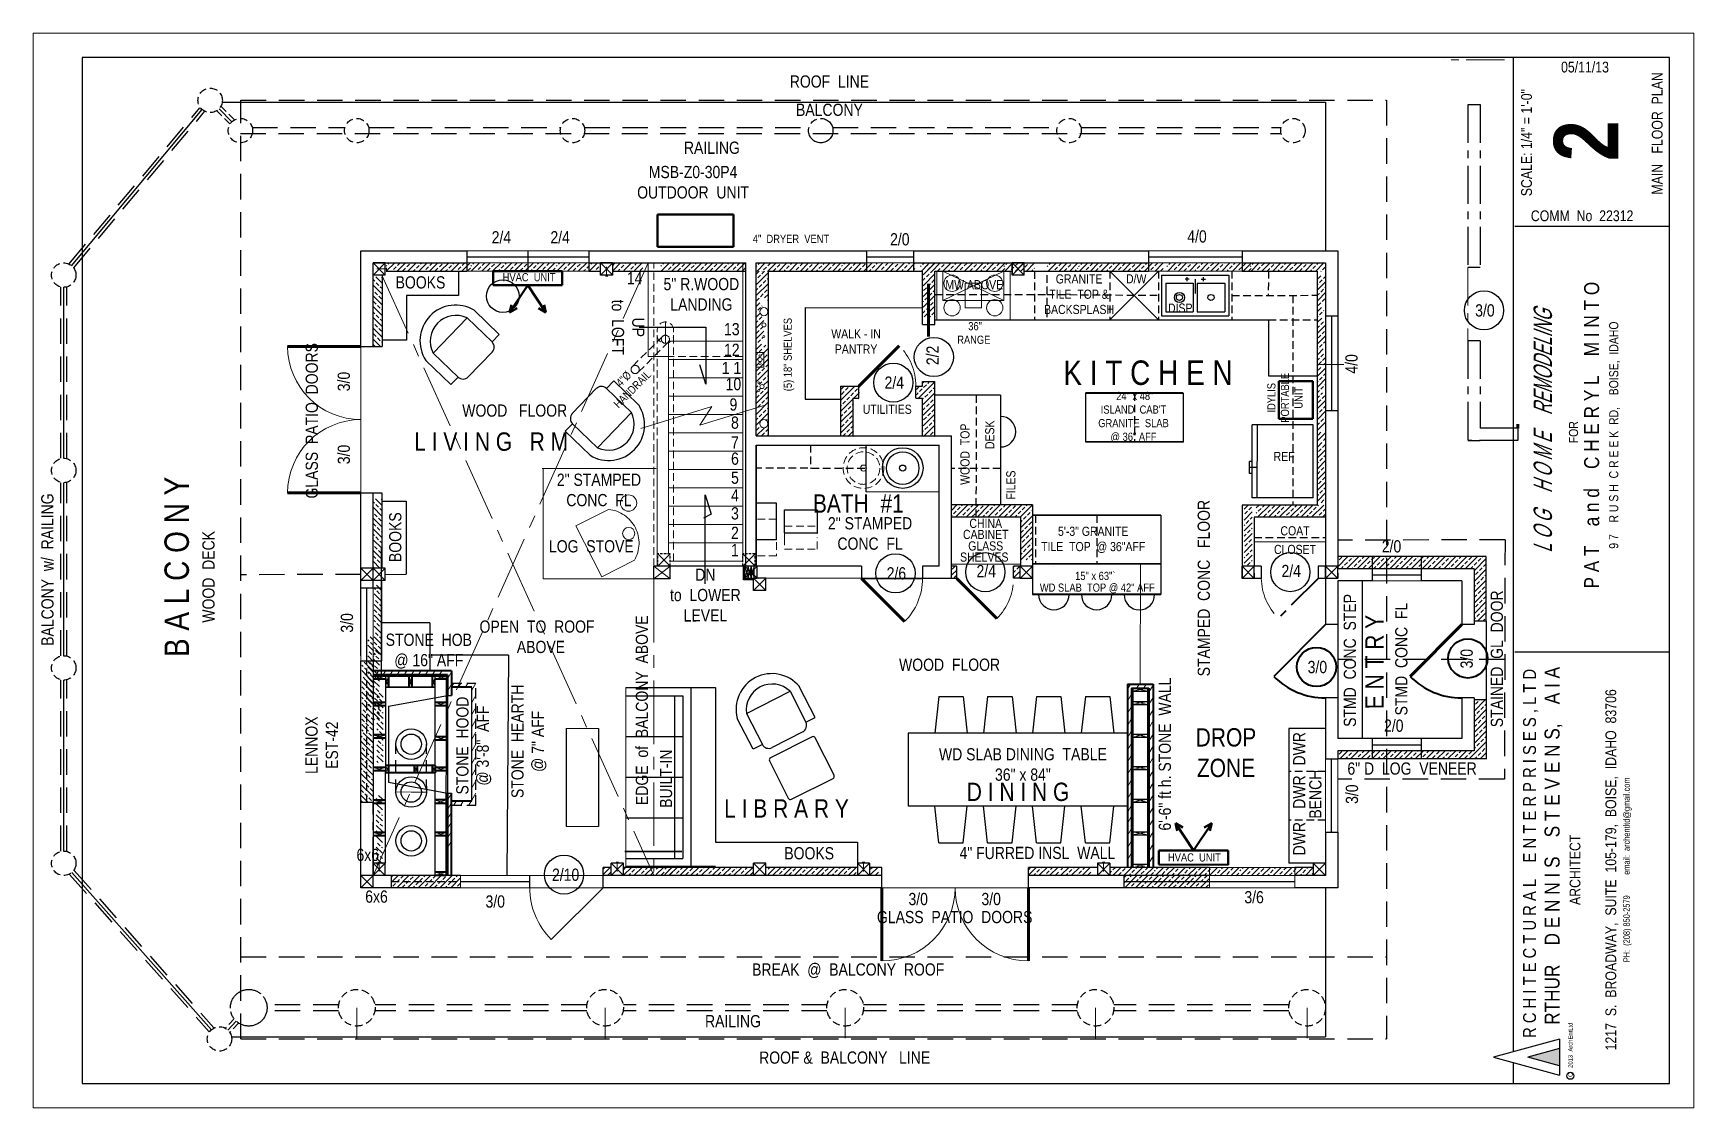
# Model space of a CAD drawing. Header units: inches. Extents: x 3832 to 7939, y 959 to 2015.
# Drawn here: x 7123 to 7939, y 1246 to 1774 of the extents above; entities that cross this region are included whole.
import ezdxf

# ---------------------------------------------------------------- set-up
doc = ezdxf.new("R2010")
doc.units = ezdxf.units.IN
doc.header["$MEASUREMENT"] = 0
for name, pattern in [('CENTER', [2, 1.25, -0.25, 0.25, -0.25]), ('DASHDOT2', [0.5, 0.25, -0.125, 0, -0.125]), ('HIDDEN', [0.375, 0.25, -0.125])]:
    doc.linetypes.add(name, pattern=pattern)
for name, color, linetype, lineweight in [('APPLIANCES', 7, 'Continuous', 20), ('BUILT-INS', 36, 'Continuous', 25), ('CABINETS', 36, 'HIDDEN', 25), ('COUNTERTOPS', 7, 'Continuous', 30), ('DOORS', 7, 'Continuous', 60), ('FLOORING', 7, 'Continuous', 20), ('FURNITURE', 36, 'Continuous', 25), ('HVAC', 1, 'Continuous', 20), ('MASONRY', 14, 'Continuous', 30), ('NEW FRAMING', 6, 'Continuous', 30), ('NEW FRAMMING', 6, 'Continuous', 30), ('PLUMBING', 3, 'Continuous', 20), ('ROOF', 7, 'HIDDEN', 30), ('ROOF FRAMING', 7, 'Continuous', 20), ('STAIRS', 7, 'Continuous', 20), ('STAMPED  CONC  FL', 1, 'Continuous', 20), ('STOVE HEATING', 1, 'Continuous', 40), ('WALL FRAMING', 9, 'CENTER', 30), ('WALLS', 7, 'Continuous', 30), ('WINDOWS', 5, 'Continuous', 30)]:
    doc.layers.add(name, color=color, linetype=linetype, lineweight=lineweight)
for name, color, linetype in [('TEXT', 7, 'Continuous'), ('TEXT80', 9, 'Continuous'), ('TITLE BLOCK', 7, 'Continuous'), ('TITLE_BLOCK', 250, 'Continuous')]:
    doc.layers.add(name, color=color, linetype=linetype)
doc.styles.add('ARCH ENT', font='technical.ttf', dxfattribs={"height": 2})
doc.styles.add('ARCHENT', font='technical.ttf', dxfattribs={"height": 6})
doc.styles.add('EXIST', font='romans.shx', dxfattribs={"width": 0.75, "oblique": 20, "height": 12})
pattern_1 = [(45, (2723.5756, 93.7525), (-2.6516504, 2.6516504), []), (45, (2726.2272, 93.7525), (-2.6516504, 2.6516504), [1.875, -0.9375])]
pattern_2 = [(45, (2649.905, 100.017), (-2.6516504, 2.6516504), []), (45, (2652.5568, 100.017), (-2.6516504, 2.6516504), [1.875, -0.9375])]

msp = doc.modelspace()

# ---------------------------------------------------------------- texts
at = {"layer": 'APPLIANCES', "color": 3, "insert": (7585.01, 1650.15), "char_height": 4.5, "width": 270.0469, "attachment_point": 5, "rotation": 0.03277, "style": 'ARCHENT'}
msp.add_mtext('{\\C6;MW ABOVE}', dxfattribs=at)
at = {"layer": 'FURNITURE', "insert": (7608.91, 1414.43), "char_height": 6, "width": 360.0625, "attachment_point": 5, "rotation": 0.03277, "style": 'ARCHENT'}
msp.add_mtext('{\\C6;WD SLAB DINING  TABLE\\C7;\\P\\C6;36" x 84"}', dxfattribs=at)
at = {"layer": 'HVAC', "color": 3, "insert": (7446.85, 1700.51), "char_height": 6, "width": 360.0625, "attachment_point": 5, "rotation": 0.03277, "style": 'ARCHENT'}
msp.add_mtext('{\\C1;MSB-Z0-30P4\\C7;\\P\\C1;OUTDOOR  UNIT}', dxfattribs=at)
at = {"layer": 'HVAC', "char_height": 4, "width": 360.0625, "attachment_point": 5, "style": 'ARCHENT'}
for s, insert, rotation in [('HVAC  UNIT', (7366.28, 1653.85), 0.03277), ('IDYLIS\\PPORTABLE\\PUNIT', (7737.7, 1594.63), 90.03277)]:
    msp.add_mtext(s, dxfattribs=dict(at, insert=insert, rotation=rotation))
at = {"layer": 'HVAC', "lineweight": 50, "insert": (7693.18, 1368.76), "char_height": 4, "width": 360.0625, "attachment_point": 5, "rotation": 0.03277, "style": 'ARCHENT'}
msp.add_mtext('HVAC  UNIT', dxfattribs=at)
at = {"layer": 'STAMPED  CONC  FL', "color": 6, "insert": (7400.6, 1549.32), "char_height": 6, "width": 360.0625, "attachment_point": 5, "rotation": 0.03277, "style": 'ARCHENT'}
msp.add_mtext('2" STAMPED{\\C7;\\P}CONC  FL', dxfattribs=at)
at = {"layer": 'STAMPED  CONC  FL', "insert": (7533.81, 1527.93), "char_height": 6, "width": 360.0625, "attachment_point": 5, "rotation": 0.03277, "style": 'ARCHENT'}
msp.add_mtext('{\\C6;2" STAMPED\\C7;\\P\\C6;CONC  FL}', dxfattribs=at)
at = {"layer": 'STOVE HEATING', "color": 9, "insert": (7396.84, 1521.62), "char_height": 6, "width": 360.0625, "attachment_point": 5, "rotation": 0.03277, "style": 'ARCHENT'}
msp.add_mtext('{\\C7;LOG  STOVE}', dxfattribs=at)
at = {"layer": 'TEXT80', "color": 9, "width": 360.0625, "attachment_point": 5, "style": 'ARCHENT'}
for s, insert, char_height, rotation in [('{\\C7;ROOF  LINE}', (7513.84, 1750), 6, 0.03277), ('{\\C7;BALCONY}', (7513.84, 1736.1), 6, 0.03277), ('{\\C7;RAILING}', (7456.09, 1717.45), 6, 0.03277), ('{\\C7;2/4}', (7352.66, 1673.46), 6, 0.03277), ('{\\C7;2/4}', (7381.52, 1673.46), 6, 0.03277), ('{\\C7;2/0}', (7548.43, 1672.47), 6, 0.03277), ('{\\C7;4/0}', (7694.46, 1673.86), 6, 0.03277), ('{\\C7;5" R.WOOD\\PLANDING}', (7450.92, 1645.46), 6, 0.03277), ('{\\C7;UP\\Pto  LOFT}', (7414.89, 1629.27), 6, 270.03277), ('{\\C7;3/0}', (7835.95, 1637.52), 6, 0.03277), ('{\\C7; 13}', (7464.93, 1628.31), 6, 0.03277), ('{\\C7; 12}', (7464.93, 1618.2), 6, 0.03277), ('{\\C7;4/0}', (7770.42, 1611.28), 6, 90.03277), ('{\\C7; 4"%%C\\PHANDRAIL }', (7414.63, 1601.19), 4, 45.03277), ('{\\C7;1 1}', (7465.71, 1609.29), 6, 0.03277), ('{\\C7; 10}', (7465.71, 1601.31), 6, 0.03277), ('{\\C7; 9}', (7465.71, 1591.29), 6, 0.03277), ('{\\C7;8}', (7467.41, 1582.38), 6, 0.03277), ('{\\C7;7}', (7467.41, 1572.67), 6, 0.03277), ('{\\C7;6}', (7467.41, 1564.68), 6, 0.03277), ('{\\C7;B A L C O N Y}', (7193.18, 1511.54), 12, 90.03277), ('{\\C7;5}', (7467.41, 1555.34), 6, 0.03277), ('{\\C7; BALCONY  w/  RAILING}', (7129.61, 1509.25), 6, 90.03277), ('{\\C7;4}', (7467.41, 1546.68), 6, 0.03277), ('{\\C7;3}', (7467.41, 1537.79), 6, 0.03277), ('{\\C7;WOOD  DECK}', (7208.76, 1506.65), 6, 90.03277), ('{\\C7;2}', (7467.41, 1528.28), 6, 0.03277), ('{\\C7;1}', (7467.41, 1519.79), 6, 0.03277), ('{\\C7;2/0}', (7790.05, 1521.59), 6, 0.03277), ('{\\C7;DN\\Pto  LOWER \\PLEVEL}', (7452.89, 1497.71), 6, 0.03277), ('{\\C7;2/6}', (7546.75, 1508.33), 6, 0.03277), ('{\\C6;STAINED  GL  DOOR}', (7841.84, 1466.36), 6, 90.03277), ('{\\C7;3/0}', (7276.78, 1484.02), 6, 90.03277), ('{\\C7;OPEN  TO  ROOF\\P  ABOVE }', (7370.16, 1477.16), 6, 0.03277), ('{\\C7;2/0}', (7791.15, 1433.47), 6, 0.03277), ('{\\C6;6" D  LOG  VENEER}', (7800.15, 1412.42), 6, 0.03277), ('{\\C7;6x6}', (7286.97, 1370.01), 6, 0.03277), ('{\\C7;2/10}', (7384.22, 1360.24), 6, 0.03277), ('{\\C7;6x6}', (7291.28, 1349.5), 6, 0.03277), ('{\\C7;3/0}', (7349.64, 1347.1), 6, 0.03277), ('{\\C6;3/0}', (7557.47, 1348.3), 6, 0.03277), ('{\\C6;3/0}', (7593.32, 1348.3), 6, 0.03277), ('{\\C6;GLASS  PATIO  DOORS}', (7575.39, 1339.45), 6, 0.03277)]:
    msp.add_mtext(s, dxfattribs=dict(at, insert=insert, char_height=char_height, rotation=rotation))
at = {"layer": 'TEXT80', "attachment_point": 5, "style": 'ARCHENT'}
for s, insert, char_height, width, rotation in [('{\\C7;4"  DRYER  VENT}', (7494.95, 1672.74), 4, 360.0625, 0.03277), ('{\\C6;BOOKS}', (7312.89, 1651.29), 6, 360.0625, 359.96723), ('{\\C7;14}', (7418.11, 1653.43), 6, 360.0625, 0.03277), ('{\\C6;GRANITE\\C7;\\P\\C6;TILE  TOP &\\C7;\\P\\C6;BACKSPLASH}', (7636.51, 1645.5), 4.5, 270.0469, 359.96723), ('{\\C6;D/W}', (7664.59, 1653.06), 4.5, 270.0469, 0.03277), ('{\\C6;2/2}', (7564.57, 1615.45), 6, 360.0625, 90.03277), ('{\\C7;K I T C H E N}', (7670.38, 1606.87), 12, 360.0625, 0.03277), ('{\\C7;UTILITIES}', (7542.24, 1588.96), 4.5, 270.0469, 0.03277), ('{\\C6;DESK}', (7592.66, 1576.45), 4.5, 270.0469, 90.03277), ('{\\C7;L I V I N G   R M  }', (7347.61, 1573.04), 9, 360.0625, 0.03277), ('{\\C6;WOOD  TOP}', (7580.47, 1566.9), 4.5, 270.0469, 90.03277), ('{\\C6;FILES}', (7603.02, 1551.73), 4.5, 270.0469, 90.03277), ('{\\C7;BATH  #1}', (7528.04, 1542.7), 9, 360.0625, 0.03277), ('{\\C6;STAMPED  CONC   FLOOR}', (7697.83, 1501.11), 6, 360.0625, 90.03277), ('{\\C6;BOOKS}', (7300.54, 1526.13), 6, 360.0625, 89.96723), ('{\\C7;CHINA}', (7590.64, 1532.88), 4.5, 270.0469, 0.03277), ('{\\C7;CABINET}', (7590.64, 1527.46), 4.5, 270.0469, 0.03277), ('{\\C6;5\'-3" GRANITE\\C7;\\P\\C6;TILE  TOP  @ 36"AFF}', (7643.46, 1524.83), 4.5, 270.0469, 359.96723), ('{\\C7;COAT}', (7742.63, 1529.23), 4.5, 270.0469, 0.03277), ('{\\C6;SHELVES\\C7; }', (7589.92, 1516.33), 4.5, 270.0469, 0.03277), ('{\\C6;GLASS\\C7; }', (7590.64, 1521.81), 4.5, 270.0469, 0.03277), ('{\\C7;CLOSET}', (7742.63, 1520.08), 4.5, 270.0469, 0.03277), ('{\\C6;2/4}', (7590.91, 1509.42), 6, 360.0625, 0.03277), ('{\\C6;STMD  CONC  STEP}', (7769.61, 1465.58), 6, 360.0625, 90.03277), ('{\\C6;STMD  CONC  FL}', (7794.9, 1466.23), 6, 360.0625, 90.03277), ('{\\C7;EDGE  of  BALCONY  ABOVE}', (7421.73, 1441.13), 6, 360.0625, 90.03277), ('{\\C7;E N T R Y}', (7781.65, 1464.8), 9, 360.0625, 90.03277), ('{\\C6;WOOD  FLOOR}', (7572.87, 1463.43), 6, 360.0625, 0.03277), ('{\\C7;DROP\\PZONE  }', (7708.71, 1420.22), 9, 360.0625, 0.03277), ('{\\C6;BUILT-IN}', (7433.58, 1407.47), 6, 360.0625, 89.96723), ('{\\C7;D I N I N G  }', (7606.53, 1400.94), 9, 360.0625, 0.03277), ('{\\C7;L I B R A R Y  }', (7492.75, 1392.84), 9, 360.0625, 0.03277), ('{\\C6;BOOKS}', (7503.89, 1370.79), 6, 360.0625, 359.96723), ('{\\C6;4" FURRED INSL  WALL}', (7616.03, 1370.95), 6, 360.0625, 0.03277), ('{\\C7;BREAK  @  BALCONY  ROOF}', (7523.05, 1313.12), 6, 360.0625, 0.03277), ('{\\C7;RAILING}', (7466.46, 1288.29), 6, 360.0625, 0.03277), ('{\\C7; ROOF &  BALCONY   LINE}', (7520.36, 1270.4), 6, 360.0625, 0.03277)]:
    msp.add_mtext(s, dxfattribs=dict(at, insert=insert, char_height=char_height, width=width, rotation=rotation))
at = {"layer": 'TEXT80', "color": 6, "attachment_point": 5, "style": 'ARCHENT'}
for s, insert, char_height, width, rotation in [('DISP', (7686.23, 1638.66), 4.5, 270.0469, 0.03277), ('(5) 18" SHELVES', (7493.95, 1615.86), 4, 360.0625, 90.03277), ('{\\C7;WALK - IN\\PPANTRY}', (7526.93, 1622.32), 4.5, 270.0469, 0.03277), ('{\\C7; }36" {\\C7;\\P}RANGE', (7584.79, 1626.45), 4, 360.0625, 0.03277), ('GLASS  PATIO  DOORS', (7259.51, 1583.32), 6, 360.0625, 90.03277), ('3/0', (7275.26, 1602.61), 6, 360.0625, 90.03277), ('2/4', (7545.71, 1602.03), 6, 360.0625, 0.03277), ('WOOD   FLOOR', (7359.2, 1588.31), 6, 360.0625, 0.03277), ('{\\C7; }24" x 48"{\\C7;\\P}ISLAND  CAB\'T{\\C7;\\P}GRANITE  SLAB{\\C7; \\P}@ 36" AFF', (7663.26, 1585.11), 4, 360.0625, 0.03277), ('3/0', (7275.26, 1566.78), 6, 360.0625, 90.03277), ('REF', (7737.26, 1565.81), 4.5, 270.0469, 359.96723), ('2/4', (7740.76, 1509.48), 6, 360.0625, 0.03277), ('{\\C7;\\P}WD SLAB  TOP @ 42" AFF', (7645.46, 1504.29), 4, 360.0625, 0.03277), ('{\\C7;\\P}15" x 63"`', (7644.48, 1510.43), 4, 360.0625, 0.03277), ('3/0', (7826.99, 1466.44), 6, 360.0625, 90.03277)]:
    msp.add_mtext(s, dxfattribs=dict(at, insert=insert, char_height=char_height, width=width, rotation=rotation))
at = {"layer": 'TEXT80', "color": 1, "linetype": 'Continuous', "lineweight": 30, "char_height": 6, "width": 360.0625, "attachment_point": 5, "style": 'ARCHENT'}
for s, insert, rotation in [('{\\C6;STONE  HOB\\C7;\\P\\C6;@ 16" AFF}', (7316.98, 1470.13), 359.96723), ('{\\C6;STONE  HEARTH\\C7;\\P\\C6;@ 7" AFF}', (7366.17, 1425.81), 89.96723), ('{\\C6;STONE  HOOD\\C7;\\P\\C6;@ 3\'-8"  AFF}', (7339.08, 1423.75), 89.96723), ('{\\C7;LENNOX\\PEST-42}', (7264.41, 1423.92), 89.96723)]:
    msp.add_mtext(s, dxfattribs=dict(at, insert=insert, rotation=rotation))
at = {"layer": 'TEXT80', "color": 7, "linetype": 'Continuous', "lineweight": 40, "insert": (7753.62, 1462.29), "char_height": 6, "width": 360.0625, "attachment_point": 5, "rotation": 0.03277, "style": 'ARCHENT'}
msp.add_mtext('{\\C7;3/0}', dxfattribs=at)
at = {"layer": 'TEXT80', "color": 9, "linetype": 'Continuous', "insert": (7722.52, 1349.2), "char_height": 6, "width": 360.0625, "attachment_point": 5, "rotation": 0.03277, "style": 'ARCHENT'}
msp.add_mtext('{\\C7;3/6}', dxfattribs=at)
at = {"layer": 'TITLE BLOCK', "color": 7, "linetype": 'Continuous', "lineweight": 30, "ltscale": 0.5, "char_height": 5.2755, "attachment_point": 5, "style": 'ARCH ENT'}
for s, insert in [('\\A1;05/11/13', (7885.11, 1757.08)), ('COMM  No  22312', (7883.7, 1684.02))]:
    msp.add_mtext(s, dxfattribs=dict(at, insert=insert))
at = {"layer": 'TITLE BLOCK', "color": 7, "linetype": 'Continuous', "lineweight": 30, "ltscale": 0.5, "rotation": 90, "style": 'ARCH ENT'}
for s, insert, char_height, attachment_point in [('MAIN   FLOOR  PLAN', (7920.63, 1724.51), 5.2755, 5), ('SCALE: 1/4" = 1\'-0"  ', (7856.42, 1719.98), 5.2755, 5), ('{\\fTechnical|b1|i0|c0|p34;2}', (7869.8, 1720.92), 31.6532, 2), ('\\P{\\H0.3769x;  FOR\\P\\H1.644x;P A T    a n d    C H E R Y L    M I N T O\\P\\H0.6083x;9 7    R U S H  C R E E K  RD,    BOISE,  IDAHO}', (7879.85, 1576.28), 11.9011, 5), ('        R C H I T E C T U R A L    E N T E R P R I S E S , L T D\\P{\\H1.167x;          RTHUR    D E N N I S    S T E V E N S,    A I A\\P\\H0.7145x;ARCHITECT\\P\\P1217  S.  BROADWAY,  SUITE  105-179,  BOISE,  IDAHO  83706\\P\\H0.5999x;PH:  (208) 850-2579          email:  archentltd@gmail.com}', (7854.7, 1362.69), 6.3306, 2)]:
    msp.add_mtext(s, dxfattribs=dict(at, insert=insert, char_height=char_height, attachment_point=attachment_point))
at = {"layer": 'TITLE BLOCK', "color": 7, "linetype": 'Continuous', "lineweight": 9, "ltscale": 50, "insert": (7859.88, 1578.23), "char_height": 9, "width": 201.5, "attachment_point": 2, "rotation": 90, "style": 'EXIST'}
msp.add_mtext('{\\fTechnical|b0|i0|c0|p34;L O G    H O M E    REMODELING}', dxfattribs=at)
at = {"layer": 'TITLE BLOCK', "color": 7, "linetype": 'HIDDEN', "insert": (7876.89, 1260.92), "char_height": 2.0983, "width": 29.5, "attachment_point": 1, "rotation": 90, "style": 'ARCHENT'}
msp.add_mtext('C   2013  ArchEntLtd', dxfattribs=at)
at = {"layer": 'WALLS', "color": 9, "char_height": 6, "width": 360.0625, "attachment_point": 5, "rotation": 90.03277, "style": 'ARCHENT'}
for s, insert in [('{\\C6;6\'-6" ft h. STONE  WALL\\C7; }', (7678.68, 1419.57)), ('{\\C6;DWR}', (7744.68, 1422.15)), ('{\\C6;DWR}', (7744.68, 1400.88)), ('{\\C6;BENCH}', (7752.66, 1399.86)), ('{\\C7;3/0}', (7770.63, 1399.86)), ('{\\C6;DWR}', (7744.68, 1377.97))]:
    msp.add_mtext(s, dxfattribs=dict(at, insert=insert))

# ---------------------------------------------------------------- hatches: boundary and pattern name
at = {"layer": 'DOORS', "linetype": 'Continuous', "lineweight": 9, "ltscale": 25}
h = msp.add_hatch(dxfattribs=at)
h.set_pattern_fill('ANSI33', color=6, scale=15, style=0)
h.set_pattern_definition([(45, (2360.915, 396.7866), (-2.6516504, 2.6516504), []), (45, (2363.5667, 396.7866), (-2.6516504, 2.6516504), [1.875, -0.9375])])
h.paths.add_polyline_path([(7337.93, 1659.94), (7295.93, 1659.94), (7295.93, 1656.94), (7337.93, 1656.94)])
h.paths.add_polyline_path([(7337.93, 1660.91), (7295.93, 1660.91), (7295.93, 1659.94), (7337.93, 1659.94)])
h = msp.add_hatch(dxfattribs=at)
h.set_pattern_fill('ANSI33', color=6, scale=15, style=0)
h.set_pattern_definition([(45, (2402.5394, 396.7866), (-2.6516504, 2.6516504), []), (45, (2405.191, 396.7866), (-2.6516504, 2.6516504), [1.875, -0.9375])])
h.paths.add_polyline_path([(7379.56, 1659.94), (7337.56, 1659.94), (7337.56, 1656.94), (7379.56, 1656.94)])
h.paths.add_polyline_path([(7379.56, 1660.91), (7337.56, 1660.91), (7337.56, 1659.94), (7379.56, 1659.94)])
h = msp.add_hatch(dxfattribs=at)
h.set_pattern_fill('ANSI33', color=6, scale=15, style=0)
h.set_pattern_definition([(45, (2444.6346, 396.7866), (-2.6516504, 2.6516504), []), (45, (2447.2863, 396.7866), (-2.6516504, 2.6516504), [1.875, -0.9375])])
h.paths.add_polyline_path([(7401.34, 1656.94), (7401.34, 1659.94), (7379.65, 1659.94), (7379.65, 1656.94)])
h.paths.add_polyline_path([(7401.34, 1659.94), (7401.34, 1660.91), (7379.65, 1660.91), (7379.65, 1659.94)])
h = msp.add_hatch(dxfattribs=at)
h.set_pattern_fill('ANSI33', color=6, scale=15, style=0)
h.set_pattern_definition([(45, (2445.6567, 397.017), (-2.6516504, 2.6516504), []), (45, (2448.3084, 397.017), (-2.6516504, 2.6516504), [1.875, -0.9375])])
h.paths.add_polyline_path([(7407.34, 1660.17), (7407.34, 1657.17), (7422.67, 1657.17), (7422.67, 1660.17)])
h.paths.add_polyline_path([(7407.34, 1660.91), (7407.34, 1660.17), (7422.67, 1660.17), (7422.67, 1660.91)])
h = msp.add_hatch(dxfattribs=at)
h.set_pattern_fill('ANSI33', color=6, scale=15, style=0)
h.set_pattern_definition([(45, (2496.0007, 396.7866), (-2.6516504, 2.6516504), []), (45, (2498.6523, 396.7866), (-2.6516504, 2.6516504), [1.875, -0.9375])])
h.paths.add_polyline_path([(7473.02, 1659.94), (7431.02, 1659.94), (7431.02, 1656.94), (7473.02, 1656.94)])
h.paths.add_polyline_path([(7473.02, 1660.91), (7431.02, 1660.91), (7431.02, 1659.94), (7473.02, 1659.94)])
h = msp.add_hatch(dxfattribs=at)
h.set_pattern_fill('ANSI33', color=6, scale=15, style=0)
h.set_pattern_definition([(45, (2542.824, 396.599), (-2.6516504, 2.6516504), []), (45, (2545.4756, 396.599), (-2.6516504, 2.6516504), [1.875, -0.9375])])
h.paths.add_polyline_path([(7519.84, 1659.76), (7477.84, 1659.76), (7477.84, 1656.76), (7519.84, 1656.76)])
h.paths.add_polyline_path([(7519.84, 1660.91), (7477.84, 1660.91), (7477.84, 1659.76), (7519.84, 1659.76)])
h = msp.add_hatch(dxfattribs=at)
h.set_pattern_fill('ANSI33', color=6, scale=15, style=0)
h.set_pattern_definition(pattern_1)
h.paths.add_polyline_path([(7481.59, 1638.91), (7481.59, 1639.69, -0.407485), (7479.64, 1641.69), (7477.84, 1641.69), (7477.84, 1620.99), (7479.78, 1620.99, -0.299331), (7481.59, 1622.24), (7481.59, 1624.26, -0.387451), (7481.14, 1624.76, -0.387451), (7481.59, 1625.26), (7481.59, 1629.42, -0.400785), (7480.64, 1630.42, -0.400785), (7481.59, 1631.42), (7481.59, 1634.91, -0.407485), (7479.64, 1636.91, -0.407485)])
h.paths.add_polyline_path([(7479.64, 1620.24, -0.096396), (7479.78, 1620.99), (7477.84, 1620.99), (7477.84, 1619.49), (7479.78, 1619.49, -0.096396)])
h.paths.add_polyline_path([(7481.59, 1618.24, -0.299331), (7479.78, 1619.49), (7477.84, 1619.49), (7477.84, 1616.91), (7481.59, 1616.91)])
h.paths.add_polyline_path([(7483.59, 1619.49), (7483.49, 1619.49, -0.31192), (7481.59, 1618.24), (7481.59, 1600.61, -0.126029), (7481.71, 1600.13, -0.126029), (7481.59, 1599.65), (7481.59, 1583.91, -0.375424), (7483.59, 1582.2)])
h.paths.add_polyline_path([(7483.59, 1620.67, 0.042373), (7483.49, 1620.99), (7481.59, 1620.99), (7481.59, 1619.49), (7483.49, 1619.49, 0.042373), (7483.59, 1619.81)])
h.paths.add_polyline_path([(7481.59, 1620.99), (7479.78, 1620.99, 0.096396), (7479.64, 1620.24, 0.096396), (7479.78, 1619.49), (7481.59, 1619.49)])
h.paths.add_polyline_path([(7481.59, 1609.71), (7477.84, 1609.71), (7477.84, 1589.7), (7481.59, 1590.86), (7481.59, 1599.65, -0.776153), (7479.71, 1600.13, -0.776153), (7481.59, 1600.61)])
h.paths.add_polyline_path([(7479.65, 1601.96, -1), (7478.65, 1601.96, -1)], flags=16)
h.paths.add_polyline_path([(7479.65, 1598.23, -1), (7478.65, 1598.23, -1)], flags=16)
h.paths.add_polyline_path([(7481.59, 1590.86), (7477.84, 1589.7), (7477.84, 1575.91), (7481.59, 1575.91), (7481.59, 1579.91, -0.411157), (7479.61, 1581.91, -0.411157), (7481.59, 1583.91)])
h.paths.add_polyline_path([(7483.59, 1581.62, -0.375424), (7481.59, 1579.91), (7481.59, 1575.91), (7483.59, 1575.91)])
h.paths.add_polyline_path([(7481.58, 1616.91), (7477.84, 1616.91), (7477.84, 1609.71), (7481.58, 1609.71)])
h.paths.add_polyline_path([(7478.72, 1613.41, -1), (7480.72, 1613.41, -1)], flags=16)
h.paths.add_polyline_path([(7480.22, 1611.52, -1), (7479.22, 1611.52, -1)], flags=16)
h.paths.add_polyline_path([(7479.22, 1615.25, -1), (7480.22, 1615.25, -1)], flags=16)
edge = h.paths.add_edge_path()
edge.add_line((7483.84, 1656.91), (7477.84, 1656.91))
edge.add_line((7477.84, 1656.91), (7477.84, 1641.69))
edge.add_line((7477.84, 1641.69), (7479.64, 1641.69))
edge.add_arc((7481.64, 1641.69), 2, -12.31885, 180, ccw=False)
edge.add_line((7483.59, 1641.26), (7483.59, 1637.34))
edge.add_arc((7481.64, 1636.91), 2, -12.31885, 12.31885, ccw=False)
edge.add_line((7483.59, 1636.48), (7483.59, 1620.99))
edge.add_line((7483.59, 1620.99), (7483.84, 1620.99))
edge.add_line((7483.84, 1620.99), (7483.84, 1656.91))
h = msp.add_hatch(dxfattribs=at)
h.set_pattern_fill('ANSI33', color=6, scale=15, style=0)
h.set_pattern_definition([(45, (2715.569, 93.495), (-2.6516504, 2.6516504), []), (45, (2718.2205, 93.495), (-2.6516504, 2.6516504), [1.875, -0.9375])])
h.paths.add_polyline_path([(7528.59, 1600.15), (7523.58, 1600.15), (7523.58, 1575.65), (7525.59, 1575.65), (7525.59, 1594.15), (7528.59, 1594.15)])
h.paths.add_polyline_path([(7521.58, 1600.15), (7519.59, 1600.15), (7519.59, 1575.65), (7521.58, 1575.65)])
h.paths.add_polyline_path([(7523.58, 1600.15), (7521.58, 1600.15), (7521.58, 1575.65), (7523.58, 1575.65)])
h.paths.add_polyline_path([(7563.58, 1602.42), (7559.84, 1602.42), (7559.84, 1600.15), (7556.59, 1600.15), (7556.59, 1594.15), (7559.84, 1594.15), (7559.84, 1575.65), (7563.58, 1575.65)])
h.paths.add_polyline_path([(7565.58, 1602.42), (7563.58, 1602.42), (7563.58, 1575.65), (7565.58, 1575.66)])
h.paths.add_polyline_path([(7559.83, 1634.42), (7565.85, 1634.42), (7565.83, 1660.65), (7559.83, 1660.65)])
h = msp.add_hatch(dxfattribs=at)
h.set_pattern_fill('ANSI33', color=6, scale=15, style=0)
h.set_pattern_definition([(45, (2584.8256, 396.7523), (-2.6516504, 2.6516504), []), (45, (2587.4772, 396.7523), (-2.6516504, 2.6516504), [1.875, -0.9375])])
h.paths.add_polyline_path([(7555.84, 1656.91), (7555.84, 1659.91), (7519.84, 1659.91), (7519.84, 1656.91)])
h.paths.add_polyline_path([(7555.84, 1660.91), (7519.84, 1660.91), (7519.84, 1659.91), (7555.84, 1659.91)])
h = msp.add_hatch(dxfattribs=at)
h.set_pattern_fill('ANSI33', color=6, scale=15, style=0)
h.set_pattern_definition([(45, (2623.5272, 396.599), (-2.6516504, 2.6516504), []), (45, (2626.179, 396.599), (-2.6516504, 2.6516504), [1.875, -0.9375])])
h.paths.add_polyline_path([(7600.54, 1659.76), (7558.54, 1659.76), (7558.54, 1656.76), (7600.54, 1656.76)])
h.paths.add_polyline_path([(7600.54, 1660.91), (7558.54, 1660.91), (7558.54, 1659.76), (7600.54, 1659.76)])
h = msp.add_hatch(dxfattribs=at)
h.set_pattern_fill('ANSI33', color=6, scale=15, style=0)
h.set_pattern_definition([(45, (2664.496, 396.599), (-2.6516504, 2.6516504), []), (45, (2667.1475, 396.599), (-2.6516504, 2.6516504), [1.875, -0.9375])])
h.paths.add_polyline_path([(7614.59, 1659.76), (7614.59, 1660.91), (7599.51, 1660.91), (7599.51, 1659.76)])
h.paths.add_polyline_path([(7614.59, 1656.76), (7614.59, 1659.76), (7599.51, 1659.76), (7599.51, 1656.76)])
h = msp.add_hatch(dxfattribs=at)
h.set_pattern_fill('ANSI33', color=6, scale=15, style=0)
h.set_pattern_definition([(45, (2685.843, 396.599), (-2.6516504, 2.6516504), []), (45, (2688.4945, 396.599), (-2.6516504, 2.6516504), [1.875, -0.9375])])
h.paths.add_polyline_path([(7635.94, 1659.76), (7635.94, 1660.91), (7620.86, 1660.91), (7620.86, 1659.76)])
h.paths.add_polyline_path([(7635.94, 1656.76), (7635.94, 1659.76), (7620.86, 1659.76), (7620.86, 1656.76)])
h = msp.add_hatch(dxfattribs=at)
h.set_pattern_fill('ANSI33', color=6, scale=15, style=0)
h.set_pattern_definition([(45, (2701.2858, 396.599), (-2.6516504, 2.6516504), []), (45, (2703.9374, 396.599), (-2.6516504, 2.6516504), [1.875, -0.9375])])
h.paths.add_polyline_path([(7678.3, 1659.76), (7636.3, 1659.76), (7636.3, 1656.76), (7678.3, 1656.76)])
h.paths.add_polyline_path([(7678.3, 1660.91), (7636.3, 1660.91), (7636.3, 1659.76), (7678.3, 1659.76)])
h = msp.add_hatch(dxfattribs=at)
h.set_pattern_fill('ANSI33', color=6, scale=15, style=0)
h.set_pattern_definition([(45, (2744.5754, 396.599), (-2.6516504, 2.6516504), []), (45, (2747.227, 396.599), (-2.6516504, 2.6516504), [1.875, -0.9375])])
h.paths.add_polyline_path([(7721.59, 1659.76), (7679.59, 1659.76), (7679.59, 1656.76), (7721.59, 1656.76)])
h.paths.add_polyline_path([(7721.59, 1660.91), (7679.59, 1660.91), (7679.59, 1659.76), (7721.59, 1659.76)])
h = msp.add_hatch(dxfattribs=at)
h.set_pattern_fill('ANSI33', color=6, scale=15, style=0)
h.set_pattern_definition([(45, (2785.544, 396.599), (-2.6516504, 2.6516504), []), (45, (2788.1957, 396.599), (-2.6516504, 2.6516504), [1.875, -0.9375])])
h.paths.add_polyline_path([(7757.59, 1656.76), (7757.59, 1659.76), (7720.56, 1659.76), (7720.56, 1656.76)])
h.paths.add_polyline_path([(7757.59, 1659.76), (7757.59, 1660.91), (7720.56, 1660.91), (7720.56, 1659.76)])
h = msp.add_hatch(dxfattribs=at)
h.set_pattern_fill('ANSI33', color=6, scale=15, angle=90, style=0)
h.set_pattern_definition([(135, (8555.955, -3318.0037), (-2.6516504, -2.6516504), []), (135, (8555.955, -3315.352), (-2.6516504, -2.6516504), [1.875, -0.9375])])
h.paths.add_polyline_path([(7289.8, 1620.01), (7292.8, 1620.01), (7292.8, 1654.01), (7289.8, 1654.01)])
h.paths.add_polyline_path([(7294, 1620.01), (7294.06, 1654.01), (7292.8, 1654.01), (7292.8, 1620.01)])
h = msp.add_hatch(dxfattribs=at)
h.set_pattern_fill('ANSI33', color=6, scale=15, style=0)
h.set_pattern_definition([(45, (2999.56, 91.4084), (-2.6516504, 2.6516504), []), (45, (3002.212, 91.4084), (-2.6516504, 2.6516504), [1.875, -0.9375])])
h.paths.add_polyline_path([(7757.58, 1636.56), (7757.58, 1637.35, -0.407485), (7755.62, 1639.35), (7753.83, 1639.35), (7753.83, 1618.65), (7755.77, 1618.65, -0.299331), (7757.58, 1619.9), (7757.58, 1621.92, -0.387451), (7757.12, 1622.42, -0.387451), (7757.58, 1622.92), (7757.58, 1627.08, -0.400785), (7756.62, 1628.07, -0.400785), (7757.58, 1629.07), (7757.58, 1632.57, -0.407485), (7755.62, 1634.57, -0.407485)])
h.paths.add_polyline_path([(7755.62, 1617.9, -0.096396), (7755.77, 1618.65), (7753.83, 1618.65), (7753.83, 1617.15), (7755.77, 1617.15, -0.096396)])
h.paths.add_polyline_path([(7757.58, 1615.9, -0.299331), (7755.77, 1617.15), (7753.83, 1617.15), (7753.83, 1614.57), (7757.58, 1614.57)])
h.paths.add_polyline_path([(7757.58, 1618.65), (7755.77, 1618.65, 0.096396), (7755.62, 1617.9, 0.096396), (7755.77, 1617.15), (7757.58, 1617.15)])
h.paths.add_polyline_path([(7757.58, 1607.36), (7753.83, 1607.36), (7753.83, 1587.36), (7757.58, 1588.51), (7757.58, 1597.3, -0.776153), (7755.7, 1597.78, -0.776153), (7757.58, 1598.26)])
h.paths.add_polyline_path([(7755.63, 1599.62, -1), (7754.63, 1599.62, -1)], flags=16)
h.paths.add_polyline_path([(7755.63, 1595.89, -1), (7754.63, 1595.89, -1)], flags=16)
h.paths.add_polyline_path([(7757.58, 1588.51), (7753.83, 1587.36), (7753.83, 1573.57), (7757.58, 1573.57), (7757.58, 1577.57, -0.411157), (7755.6, 1579.57, -0.411157), (7757.58, 1581.57)])
h.paths.add_polyline_path([(7757.57, 1614.57), (7753.83, 1614.57), (7753.83, 1607.36), (7757.57, 1607.36)])
h.paths.add_polyline_path([(7754.7, 1611.07, -1), (7756.7, 1611.07, -1)], flags=16)
h.paths.add_polyline_path([(7756.2, 1609.17, -1), (7755.2, 1609.17, -1)], flags=16)
h.paths.add_polyline_path([(7755.2, 1612.9, -1), (7756.2, 1612.9, -1)], flags=16)
edge = h.paths.add_edge_path()
edge.add_line((7757.83, 1641.34), (7757.83, 1654.56))
edge.add_line((7757.83, 1654.56), (7753.83, 1654.56))
edge.add_line((7753.83, 1654.56), (7753.83, 1639.35))
edge.add_line((7753.83, 1639.35), (7755.62, 1639.35))
edge.add_arc((7757.62, 1639.35), 2, 84.10059, 180, ccw=False)
edge = h.paths.add_edge_path()
edge.add_line((7757.82, 1581.55), (7757.83, 1586.07))
edge.add_line((7757.83, 1586.07), (7757.83, 1615.91))
edge.add_arc((7757.62, 1617.9), 2, 268.68067, 275.89941, ccw=False)
edge.add_line((7757.58, 1615.9), (7757.58, 1598.26))
edge.add_arc((7756.7, 1597.78), 1, -28.73222, 28.73222, ccw=False)
edge.add_line((7757.58, 1597.3), (7757.58, 1581.57))
edge.add_arc((7757.6, 1579.57), 2, 83.52176, 90.59859, ccw=False)
h.paths.add_polyline_path([(7757.83, 1617.15), (7757.83, 1618.65), (7757.58, 1618.65), (7757.58, 1617.15)])
edge = h.paths.add_edge_path()
edge.add_line((7757.81, 1573.57), (7757.82, 1577.58))
edge.add_arc((7757.6, 1579.57), 2, 269.40141, 276.34957, ccw=False)
edge.add_line((7757.58, 1577.57), (7757.58, 1573.57))
edge.add_line((7757.58, 1573.57), (7757.81, 1573.57))
h = msp.add_hatch(dxfattribs=at)
h.set_pattern_fill('ANSI33', color=6, scale=15, style=0)
h.set_pattern_definition([(45, (2759.7957, 124.4503), (-2.6516504, 2.6516504), []), (45, (2762.4473, 124.4503), (-2.6516504, 2.6516504), [1.875, -0.9375])])
h.paths.add_polyline_path([(7757.81, 1572.61), (7753.81, 1572.61), (7753.81, 1542.61), (7757.81, 1542.61)])
h = msp.add_hatch(dxfattribs=at)
h.set_pattern_fill('ANSI33', color=6, scale=15, angle=90, style=0)
h.set_pattern_definition([(135, (8555.7513, -3427.0567), (-2.6516504, -2.6516504), []), (135, (8555.7513, -3424.405), (-2.6516504, -2.6516504), [1.875, -0.9375])])
h.paths.add_polyline_path([(7289.59, 1510.96), (7292.59, 1510.96), (7292.59, 1544.96), (7289.59, 1544.96)])
h.paths.add_polyline_path([(7293.82, 1510.96), (7293.88, 1544.96), (7292.59, 1544.96), (7292.59, 1510.96)])
h = msp.add_hatch(dxfattribs=at)
h.set_pattern_fill('ANSI33', color=6, scale=15, style=0)
h.set_pattern_definition(pattern_1)
h.paths.add_polyline_path([(7605.18, 1541.95), (7579.59, 1541.96), (7579.59, 1535.95), (7605.18, 1535.91)])
h.paths.add_polyline_path([(7579.59, 1541.96), (7577.59, 1541.96), (7577.59, 1535.95), (7579.59, 1535.95)])
h.paths.add_polyline_path([(7577.59, 1541.96), (7573.87, 1541.96), (7573.86, 1535.96), (7577.59, 1535.95)])
h = msp.add_hatch(dxfattribs=at)
h.set_pattern_fill('ANSI33', color=6, scale=15, style=0)
h.set_pattern_definition(pattern_1)
h.paths.add_polyline_path([(7613.64, 1535.9), (7607.65, 1535.91), (7607.65, 1514.97), (7613.61, 1514.96)])
h.paths.add_polyline_path([(7613.65, 1541.95), (7579.59, 1541.96), (7579.59, 1535.95), (7607.65, 1535.91), (7613.64, 1535.9)])
h = msp.add_hatch(dxfattribs=at)
h.set_pattern_fill('ANSI33', color=6, scale=15, style=0)
h.set_pattern_definition(pattern_1)
h.paths.add_polyline_path([(7721.59, 1541.91), (7717.59, 1541.91), (7717.59, 1511.91), (7721.59, 1511.91)])
h = msp.add_hatch(dxfattribs=at)
h.set_pattern_fill('ANSI33', color=6, scale=15, style=0)
h.set_pattern_definition(pattern_1)
h.paths.add_polyline_path([(7757.54, 1541.9), (7723.59, 1541.91), (7723.59, 1535.91), (7757.53, 1535.91)])
h = msp.add_hatch(dxfattribs=at)
h.set_pattern_fill('ANSI33', color=6, scale=15, style=0)
h.set_pattern_definition(pattern_1)
h.paths.add_polyline_path([(7787.59, 1516.66), (7763.59, 1516.66), (7763.59, 1510.66), (7780.59, 1510.66), (7787.59, 1510.66)])
h.paths.add_polyline_path([(7836.59, 1516.66), (7787.59, 1516.66), (7787.59, 1510.66), (7804.59, 1510.66), (7830.59, 1510.66), (7830.59, 1484.85), (7836.59, 1484.85)])
h = msp.add_hatch(dxfattribs=at)
h.set_pattern_fill('ANSI33', color=6, scale=15, angle=90, style=0)
h.set_pattern_definition([(135, (8556.264, -3469.4886), (-2.6516504, -2.6516504), []), (135, (8556.264, -3466.837), (-2.6516504, -2.6516504), [1.875, -0.9375])])
h.paths.add_polyline_path([(7290.11, 1468.53), (7293.11, 1468.53), (7293.11, 1502.53), (7290.11, 1502.53)])
h.paths.add_polyline_path([(7293.75, 1468.53), (7293.81, 1502.53), (7293.11, 1502.53), (7293.11, 1468.53)])
h = msp.add_hatch(dxfattribs=at)
h.set_pattern_fill('ANSI33', color=6, scale=15, angle=90, style=0)
h.set_pattern_definition([(135, (8550.1603, -3507.2784), (-2.6516504, -2.6516504), []), (135, (8550.1603, -3504.6267), (-2.6516504, -2.6516504), [1.875, -0.9375])])
h.paths.add_polyline_path([(7287, 1430.74), (7290, 1430.74), (7290, 1464.74), (7287, 1464.74)])
h.paths.add_polyline_path([(7284, 1430.74), (7287, 1430.74), (7287, 1464.74), (7284, 1464.74)])
h = msp.add_hatch(dxfattribs=at)
h.set_pattern_fill('ANSI33', color=6, scale=15, style=0)
h.set_pattern_definition(pattern_1)
h.paths.add_polyline_path([(7780.59, 1421.16), (7763.59, 1421.16), (7763.59, 1417.16), (7787.59, 1417.16), (7787.59, 1421.16)])
h.paths.add_polyline_path([(7836.59, 1417.16), (7836.59, 1446.16), (7830.59, 1446.16), (7830.59, 1421.16), (7804.59, 1421.16), (7787.59, 1421.16), (7787.59, 1417.16)])
h = msp.add_hatch(dxfattribs=at)
h.set_pattern_fill('ANSI33', color=6, scale=15, angle=90, style=0)
h.set_pattern_definition([(135, (8549.7513, -3541.9985), (-2.6516504, -2.6516504), []), (135, (8549.7513, -3539.347), (-2.6516504, -2.6516504), [1.875, -0.9375])])
h.paths.add_polyline_path([(7286.59, 1396.02), (7289.59, 1396.02), (7289.59, 1430.02), (7286.59, 1430.02)])
h.paths.add_polyline_path([(7283.59, 1396.02), (7286.59, 1396.02), (7286.59, 1430.02), (7283.59, 1430.02)])
h = msp.add_hatch(dxfattribs=at)
h.set_pattern_fill('ANSI33', color=6, scale=15, style=0)
h.set_pattern_definition([(45, (2429.9084, 100.017), (-2.6516504, 2.6516504), []), (45, (2432.56, 100.017), (-2.6516504, 2.6516504), [1.875, -0.9375])])
h.paths.add_polyline_path([(7402.59, 1363.17), (7402.59, 1360.17), (7406.93, 1360.17), (7406.93, 1363.17)])
h.paths.add_polyline_path([(7402.59, 1363.91), (7402.59, 1363.17), (7406.93, 1363.17), (7406.93, 1363.91)])
h = msp.add_hatch(dxfattribs=at)
h.set_pattern_fill('ANSI33', color=6, scale=15, style=0)
h.set_pattern_definition([(45, (2450.9067, 100.017), (-2.6516504, 2.6516504), []), (45, (2453.5584, 100.017), (-2.6516504, 2.6516504), [1.875, -0.9375])])
h.paths.add_polyline_path([(7412.59, 1363.17), (7412.59, 1360.17), (7427.92, 1360.17), (7427.92, 1363.17)])
h.paths.add_polyline_path([(7412.59, 1363.91), (7412.59, 1363.17), (7427.92, 1363.17), (7427.92, 1363.91)])
h = msp.add_hatch(dxfattribs=at)
h.set_pattern_fill('ANSI33', color=6, scale=15, style=0)
h.set_pattern_definition([(45, (2456.1, 100.017), (-2.6516504, 2.6516504), []), (45, (2458.7518, 100.017), (-2.6516504, 2.6516504), [1.875, -0.9375])])
h.paths.add_polyline_path([(7428.78, 1363.17), (7428.78, 1360.17), (7433.12, 1360.17), (7433.12, 1363.17)])
h.paths.add_polyline_path([(7428.78, 1363.91), (7428.78, 1363.17), (7433.12, 1363.17), (7433.12, 1363.91)])
h = msp.add_hatch(dxfattribs=at)
h.set_pattern_fill('ANSI33', color=6, scale=15, style=0)
h.set_pattern_definition([(45, (2460.2642, 100.017), (-2.6516504, 2.6516504), []), (45, (2462.916, 100.017), (-2.6516504, 2.6516504), [1.875, -0.9375])])
h.paths.add_polyline_path([(7432.95, 1363.17), (7432.95, 1360.17), (7437.28, 1360.17), (7437.28, 1363.17)])
h.paths.add_polyline_path([(7432.95, 1363.91), (7432.95, 1363.17), (7437.28, 1363.17), (7437.28, 1363.91)])
h = msp.add_hatch(dxfattribs=at)
h.set_pattern_fill('ANSI33', color=6, scale=15, style=0)
h.set_pattern_definition([(45, (2499.948, 100.017), (-2.6516504, 2.6516504), []), (45, (2502.5996, 100.017), (-2.6516504, 2.6516504), [1.875, -0.9375])])
h.paths.add_polyline_path([(7476.97, 1363.17), (7434.97, 1363.17), (7434.97, 1360.17), (7476.97, 1360.17)])
h.paths.add_polyline_path([(7476.97, 1363.91), (7434.97, 1363.91), (7434.97, 1363.17), (7476.97, 1363.17)])
h = msp.add_hatch(dxfattribs=at)
h.set_pattern_fill('ANSI33', color=6, scale=15, style=0)
h.set_pattern_definition([(45, (2511.0463, 100.017), (-2.6516504, 2.6516504), []), (45, (2513.698, 100.017), (-2.6516504, 2.6516504), [1.875, -0.9375])])
h.paths.add_polyline_path([(7483.73, 1363.17), (7483.73, 1360.17), (7488.06, 1360.17), (7488.06, 1363.17)])
h.paths.add_polyline_path([(7483.73, 1363.91), (7483.73, 1363.17), (7488.06, 1363.17), (7488.06, 1363.91)])
h = msp.add_hatch(dxfattribs=at)
h.set_pattern_fill('ANSI33', color=6, scale=15, style=0)
h.set_pattern_definition([(45, (2550.574, 99.7867), (-2.6516504, 2.6516504), []), (45, (2553.2256, 99.7867), (-2.6516504, 2.6516504), [1.875, -0.9375])])
h.paths.add_polyline_path([(7527.59, 1362.94), (7485.59, 1362.94), (7485.59, 1359.94), (7527.59, 1359.94)])
h.paths.add_polyline_path([(7527.59, 1363.91), (7485.59, 1363.91), (7485.59, 1362.94), (7527.59, 1362.94)])
h = msp.add_hatch(dxfattribs=at)
h.set_pattern_fill('ANSI33', color=6, scale=15, style=0)
h.set_pattern_definition([(45, (2561.4008, 100.017), (-2.6516504, 2.6516504), []), (45, (2564.0524, 100.017), (-2.6516504, 2.6516504), [1.875, -0.9375])])
h.paths.add_polyline_path([(7534.09, 1363.17), (7534.09, 1360.17), (7538.42, 1360.17), (7538.42, 1363.17)])
h.paths.add_polyline_path([(7534.09, 1363.91), (7534.09, 1363.17), (7538.42, 1363.17), (7538.42, 1363.91)])
h = msp.add_hatch(dxfattribs=at)
h.set_pattern_fill('ANSI33', color=0, scale=15, style=0)
h.set_pattern_definition(pattern_2)
h.paths.add_polyline_path([(7611.59, 1363.17), (7611.59, 1360.17), (7626.92, 1360.17), (7626.92, 1363.17)])
h.paths.add_polyline_path([(7611.59, 1363.91), (7611.59, 1363.17), (7626.92, 1363.17), (7626.92, 1363.91)])
h = msp.add_hatch(dxfattribs=at)
h.set_pattern_fill('ANSI33', color=0, scale=15, style=0)
h.set_pattern_definition(pattern_2)
h.paths.add_polyline_path([(7611.59, 1363.17), (7611.59, 1360.17), (7626.92, 1360.17), (7626.92, 1363.17)])
h.paths.add_polyline_path([(7611.59, 1363.91), (7611.59, 1363.17), (7626.92, 1363.17), (7626.92, 1363.91)])
h = msp.add_hatch(dxfattribs=at)
h.set_pattern_fill('ANSI33', color=0, scale=15, style=0)
h.set_pattern_definition(pattern_2)
h.paths.add_polyline_path([(7611.59, 1363.17), (7611.59, 1360.17), (7626.92, 1360.17), (7626.92, 1363.17)])
h.paths.add_polyline_path([(7611.59, 1363.91), (7611.59, 1363.17), (7626.92, 1363.17), (7626.92, 1363.91)])
h = msp.add_hatch(dxfattribs=at)
h.set_pattern_fill('ANSI33', color=0, scale=15, style=0)
h.set_pattern_definition(pattern_2)
h.paths.add_polyline_path([(7611.59, 1363.17), (7611.59, 1360.17), (7626.92, 1360.17), (7626.92, 1363.17)])
h.paths.add_polyline_path([(7611.59, 1363.91), (7611.59, 1363.17), (7626.92, 1363.17), (7626.92, 1363.91)])
h = msp.add_hatch(dxfattribs=at)
h.set_pattern_fill('ANSI33', color=6, scale=15, style=0)
h.set_pattern_definition(pattern_2)
h.paths.add_polyline_path([(7611.59, 1363.17), (7611.59, 1360.17), (7626.92, 1360.17), (7626.92, 1363.17)])
h.paths.add_polyline_path([(7611.59, 1363.91), (7611.59, 1363.17), (7626.92, 1363.17), (7626.92, 1363.91)])
h = msp.add_hatch(dxfattribs=at)
h.set_pattern_fill('ANSI33', color=6, scale=15, style=0)
h.set_pattern_definition([(45, (2665.8255, 100.017), (-2.6516504, 2.6516504), []), (45, (2668.477, 100.017), (-2.6516504, 2.6516504), [1.875, -0.9375])])
h.paths.add_polyline_path([(7627.51, 1363.17), (7627.51, 1360.17), (7642.84, 1360.17), (7642.84, 1363.17)])
h.paths.add_polyline_path([(7627.51, 1363.91), (7627.51, 1363.17), (7642.84, 1363.17), (7642.84, 1363.91)])
h = msp.add_hatch(dxfattribs=at)
h.set_pattern_fill('ANSI33', color=6, scale=15, style=0)
h.set_pattern_definition([(45, (2696.574, 99.7867), (-2.6516504, 2.6516504), []), (45, (2699.2256, 99.7867), (-2.6516504, 2.6516504), [1.875, -0.9375])])
h.paths.add_polyline_path([(7651.59, 1362.94), (7651.59, 1359.94), (7673.59, 1359.94), (7673.59, 1362.94)])
h.paths.add_polyline_path([(7651.59, 1363.91), (7651.59, 1362.94), (7673.59, 1362.94), (7673.59, 1363.91)])
h = msp.add_hatch(dxfattribs=at)
h.set_pattern_fill('ANSI33', color=6, scale=15, style=0)
h.set_pattern_definition([(45, (2738.574, 99.599), (-2.6516504, 2.6516504), []), (45, (2741.2256, 99.599), (-2.6516504, 2.6516504), [1.875, -0.9375])])
h.paths.add_polyline_path([(7715.59, 1362.76), (7673.59, 1362.76), (7673.59, 1359.76), (7715.59, 1359.76)])
h.paths.add_polyline_path([(7715.59, 1363.91), (7673.59, 1363.91), (7673.59, 1362.76), (7715.59, 1362.76)])
h = msp.add_hatch(dxfattribs=at)
h.set_pattern_fill('ANSI33', color=6, scale=15, style=0)
h.set_pattern_definition([(45, (2780.5756, 99.7525), (-2.6516504, 2.6516504), []), (45, (2783.2272, 99.7525), (-2.6516504, 2.6516504), [1.875, -0.9375])])
h.paths.add_polyline_path([(7751.59, 1359.91), (7751.59, 1362.91), (7715.59, 1362.91), (7715.59, 1359.91)])
h.paths.add_polyline_path([(7751.59, 1363.91), (7715.59, 1363.91), (7715.59, 1362.91), (7751.59, 1362.91)])
h = msp.add_hatch(dxfattribs=at)
h.set_pattern_fill('ANSI33', color=6, scale=15, style=0)
h.set_pattern_definition([(45, (2360.5756, 93.7525), (-2.6516504, 2.6516504), []), (45, (2363.2272, 93.7525), (-2.6516504, 2.6516504), [1.875, -0.9375])])
h.paths.add_polyline_path([(7298.59, 1356.91), (7298.59, 1353.91), (7332.59, 1353.91), (7332.59, 1356.91)])
h.paths.add_polyline_path([(7298.59, 1359.91), (7298.59, 1356.91), (7332.59, 1356.91), (7332.59, 1359.91)])
h = msp.add_hatch(dxfattribs=at)
h.set_pattern_fill('ANSI33', color=6, scale=15, style=0)
h.set_pattern_definition(pattern_1)
h.paths.add_polyline_path([(7700.59, 1359.91), (7658.59, 1359.91), (7658.59, 1356.91), (7700.59, 1356.91)])
h.paths.add_polyline_path([(7700.59, 1356.91), (7658.59, 1356.91), (7658.59, 1353.91), (7700.59, 1353.91)])
at = {"layer": 'NEW FRAMING', "linetype": 'Continuous', "lineweight": 9, "ltscale": 25}
h = msp.add_hatch(dxfattribs=at)
h.set_pattern_fill('ANSI33', color=256, scale=15, style=0)
h.set_pattern_definition([(45, (2584.8256, 396.7523), (-2.6516504, 2.6516504), []), (45, (2587.4772, 396.7523), (-2.6516504, 2.6516504), [1.875, -0.9375])])
h.paths.add_polyline_path([(7555.84, 1656.91), (7555.84, 1659.91), (7519.84, 1659.91), (7519.84, 1656.91)])
h.paths.add_polyline_path([(7555.84, 1660.91), (7519.84, 1660.91), (7519.84, 1659.91), (7555.84, 1659.91)])
h = msp.add_hatch(dxfattribs=at)
h.set_pattern_fill('ANSI33', color=256, scale=15, angle=90, style=0)
h.set_pattern_definition([(135, (8553.1547, -3494.769), (-2.6516504, -2.6516504), []), (135, (8553.1547, -3492.1173), (-2.6516504, -2.6516504), [1.875, -0.9375])])
h.paths.add_polyline_path([(7287, 1443.25), (7290, 1443.25), (7290, 1477.25), (7287, 1477.25)])
h = msp.add_hatch(dxfattribs=at)
h.set_pattern_fill('ANSI33', color=256, scale=15, angle=90, style=0)
h.set_pattern_definition([(135, (8555.86, -3501.5705), (-2.6516504, -2.6516504), []), (135, (8555.86, -3498.919), (-2.6516504, -2.6516504), [1.875, -0.9375])])
h.paths.add_polyline_path([(7289.7, 1436.45), (7292.7, 1436.45), (7292.7, 1470.45), (7289.7, 1470.45)])
h = msp.add_hatch(dxfattribs=at)
h.set_pattern_fill('ANSI33', color=256, scale=15, angle=90, style=0)
h.set_pattern_definition([(135, (8550.1547, -3507.2784), (-2.6516504, -2.6516504), []), (135, (8550.1547, -3504.6267), (-2.6516504, -2.6516504), [1.875, -0.9375])])
h.paths.add_polyline_path([(7284, 1430.74), (7287, 1430.74), (7287, 1464.74), (7284, 1464.74)])
h = msp.add_hatch(dxfattribs=at)
h.set_pattern_fill('ANSI33', color=256, scale=15, angle=90, style=0)
h.set_pattern_definition([(135, (8557.6513, -3522.5793), (-2.6516504, -2.6516504), []), (135, (8557.6513, -3519.9276), (-2.6516504, -2.6516504), [1.875, -0.9375])])
h.paths.add_polyline_path([(7291.49, 1415.44), (7294.49, 1415.44), (7294.49, 1449.44), (7291.49, 1449.44)])
h = msp.add_hatch(dxfattribs=at)
h.set_pattern_fill('ANSI33', color=256, scale=15, angle=90, style=0)
h.set_pattern_definition([(135, (8549.7457, -3541.9985), (-2.6516504, -2.6516504), []), (135, (8549.7457, -3539.347), (-2.6516504, -2.6516504), [1.875, -0.9375])])
h.paths.add_polyline_path([(7286.59, 1396.02), (7289.59, 1396.02), (7289.59, 1430.02), (7286.59, 1430.02)])
h.paths.add_polyline_path([(7283.59, 1396.02), (7286.59, 1396.02), (7286.59, 1430.02), (7283.59, 1430.02)])
h = msp.add_hatch(dxfattribs=at)
h.set_pattern_fill('ANSI33', color=256, scale=15, angle=90, style=0)
h.set_pattern_definition([(135, (8557.308, -3572.781), (-2.6516504, -2.6516504), []), (135, (8557.308, -3570.1294), (-2.6516504, -2.6516504), [1.875, -0.9375])])
h.paths.add_polyline_path([(7291.15, 1365.24), (7294.15, 1365.24), (7294.15, 1399.24), (7291.15, 1399.24)])
at = {"layer": 'TITLE_BLOCK', "linetype": 'Continuous', "ltscale": 0.5}
msp.add_hatch(color=1, dxfattribs=at).paths.add_polyline_path([(7872.67, 1274.88), (7857.1, 1270.65), (7872.67, 1266.42)])
at = {"layer": 'WALLS', "ltscale": 25}
h = msp.add_hatch(dxfattribs=at)
h.set_pattern_fill('ANSI33', color=6, scale=15, style=0)
h.set_pattern_definition(pattern_1)
h.paths.add_polyline_path([(7576.37, 1511.91), (7573.85, 1511.91), (7573.84, 1505.91), (7576.37, 1505.91)])
h.paths.add_polyline_path([(7607.6, 1511.91), (7604.3, 1511.91), (7604.3, 1505.95), (7607.6, 1505.96)])

# ---------------------------------------------------------------- linework, layer by layer
at = {"layer": 'APPLIANCES', "color": 6, "linetype": 'Continuous', "lineweight": 20, "ltscale": 25}
for p, q in [((7566.59, 1632.91), (7566.59, 1656.89)), ((7569.59, 1642.38), (7569.59, 1656.89)), ((7599.59, 1642.38), (7599.58, 1656.89)), ((7602.59, 1632.91), (7602.58, 1656.89)), ((7580.59, 1638.89), (7580.59, 1650.93)), ((7580.59, 1650.93), (7588.59, 1650.93)), ((7588.59, 1638.89), (7588.59, 1650.93)), ((7569.59, 1642.38), (7599.59, 1642.38)), ((7580.59, 1638.89), (7588.59, 1638.89))]:
    msp.add_line(p, q, dxfattribs=at)
at = {"layer": 'APPLIANCES', "color": 6, "linetype": 'Continuous', "lineweight": 9, "ltscale": 150}
for p, q in [((7569.5, 1656.89), (7599.59, 1642.38)), ((7569.59, 1642.38), (7599.59, 1656.89))]:
    msp.add_line(p, q, dxfattribs=at)
at = {"layer": 'APPLIANCES', "color": 9, "lineweight": 30, "ltscale": 15}
msp.add_line((7603.6, 1660.91), (7603.58, 1654.91), dxfattribs=at)
at = {"layer": 'APPLIANCES', "color": 7, "lineweight": 20, "ltscale": 15}
msp.add_line((7389.29, 1531.66), (7405.34, 1539.8), dxfattribs=at)
at = {"layer": 'APPLIANCES', "linetype": 'Continuous', "lineweight": 20, "ltscale": 25}
for p, q in [((7315.94, 1400.87), (7300.84, 1400.95)), ((7308.34, 1400.91), (7315.94, 1400.87))]:
    msp.add_line(p, q, dxfattribs=at)
at = {"layer": 'APPLIANCES', "color": 6, "ltscale": 15}
for centre in [(7574.09, 1650.89), (7595.09, 1650.89), (7574.09, 1638.89), (7595.09, 1638.89)]:
    msp.add_circle(centre, 4, dxfattribs=at)
at = {"layer": 'BUILT-INS', "color": 6, "ltscale": 20}
for p, q in [((7331.59, 1656.91), (7331.59, 1644.91)), ((7331.59, 1644.91), (7306.08, 1644.91)), ((7306.08, 1644.91), (7306.08, 1622.95)), ((7306.08, 1622.95), (7294, 1622.95)), ((7293.88, 1543.85), (7305.85, 1543.9)), ((7305.83, 1543.9), (7305.83, 1507.9)), ((7295.59, 1507.85), (7305.83, 1507.9)), ((7445.78, 1452.25), (7457.78, 1452.25)), ((7457.78, 1452.25), (7457.78, 1376.25)), ((7457.78, 1376.25), (7527.59, 1376.25)), ((7527.59, 1376.25), (7527.59, 1364.25))]:
    msp.add_line(p, q, dxfattribs=at)
at = {"layer": 'BUILT-INS', "color": 6, "ltscale": 15}
for p, q in [((7501.84, 1638.91), (7501.84, 1593.91)), ((7501.84, 1638.91), (7559.59, 1638.9)), ((7501.84, 1593.91), (7519.34, 1593.91)), ((7722.56, 1523.91), (7757.59, 1523.99)), ((7757.59, 1432.16), (7739.59, 1432.16))]:
    msp.add_line(p, q, dxfattribs=at)
at = {"layer": 'BUILT-INS', "color": 6, "linetype": 'HIDDEN', "ltscale": 15}
msp.add_line((7722.56, 1525.91), (7757.59, 1525.99), dxfattribs=at)
at = {"layer": 'BUILT-INS', "ltscale": 15}
msp.add_line((7722.56, 1523.91), (7757.59, 1523.99), dxfattribs=at)
at = {"layer": 'BUILT-INS', "color": 6, "ltscale": 25}
msp.add_line((7739.59, 1432.16), (7739.59, 1365.91), dxfattribs=at)
at = {"layer": 'CABINETS', "color": 6, "ltscale": 15}
for p, q in [((7614.6, 1656.9), (7614.6, 1632.91)), ((7651.59, 1656.91), (7651.59, 1632.91)), ((7675.59, 1656.91), (7675.59, 1632.91)), ((7711.59, 1656.91), (7711.59, 1632.91)), ((7729.59, 1656.91), (7729.48, 1644.79)), ((7620.6, 1654.92), (7620.6, 1632.91)), ((7565.6, 1645.31), (7620.59, 1645.4)), ((7620.59, 1645.4), (7675.59, 1644.99)), ((7711.59, 1644.83), (7753.59, 1644.99)), ((7741.59, 1644.95), (7741.51, 1541.9)), ((7729.59, 1632.91), (7753.59, 1633)), ((7585.91, 1595.96), (7585.85, 1536.08)), ((7663.68, 1596.87), (7663.69, 1572.87)), ((7504.56, 1571.46), (7504.57, 1559.96)), ((7531.3, 1559.94), (7477.84, 1559.99)), ((7615.17, 1536.9), (7615.17, 1512.91)), ((7645.17, 1536.9), (7645.17, 1512.92))]:
    msp.add_line(p, q, dxfattribs=at)
at = {"layer": 'CABINETS', "color": 6, "linetype": 'HIDDEN', "ltscale": 15}
for p, q in [((7597.89, 1559.96), (7573.89, 1559.96)), ((7757.59, 1411.03), (7739.59, 1411.03)), ((7757.59, 1387.03), (7739.59, 1387.03))]:
    msp.add_line(p, q, dxfattribs=at)
at = {"layer": 'CABINETS', "color": 6, "linetype": 'Continuous', "lineweight": 20, "ltscale": 25}
msp.add_line((7573.9, 1512.91), (7607.65, 1512.91), dxfattribs=at)
at = {"layer": 'COUNTERTOPS', "color": 6, "ltscale": 15}
for p, q in [((7565.6, 1632.91), (7729.59, 1632.91)), ((7729.56, 1605.34), (7753.55, 1605.43)), ((7597.91, 1595.96), (7565.6, 1595.96)), ((7721.54, 1545.39), (7721.55, 1581.39)), ((7751.55, 1581.39), (7721.55, 1581.39)), ((7724.1, 1545.39), (7724.11, 1581.39)), ((7751.54, 1545.39), (7751.55, 1581.39)), ((7720.26, 1557.39), (7720.26, 1563.39)), ((7721.54, 1560.39), (7720.26, 1560.39)), ((7721.54, 1563.39), (7720.26, 1563.39)), ((7721.54, 1563.39), (7720.26, 1563.39)), ((7724.1, 1560.39), (7721.54, 1560.39)), ((7721.54, 1557.39), (7720.26, 1557.39)), ((7531.84, 1548.41), (7567.84, 1548.51)), ((7751.54, 1545.39), (7721.54, 1545.39))]:
    msp.add_line(p, q, dxfattribs=at)
at = {"layer": 'COUNTERTOPS', "color": 6, "linetype": 'Continuous', "ltscale": 25}
for p, q in [((7597.91, 1595.96), (7597.89, 1541.95)), ((7531.84, 1548.41), (7531.84, 1571.41))]:
    msp.add_line(p, q, dxfattribs=at)
at = {"layer": 'COUNTERTOPS', "color": 6, "linetype": 'Continuous', "lineweight": 40, "ltscale": 25}
for p, q in [((7687.72, 1596.84), (7639.72, 1596.91)), ((7687.69, 1572.84), (7639.69, 1572.91)), ((7676.64, 1536.85), (7613.7, 1536.96)), ((7676.66, 1512.87), (7613.66, 1512.96)), ((7676.64, 1497.9), (7613.64, 1497.96))]:
    msp.add_line(p, q, dxfattribs=at)
at = {"layer": 'DOORS', "color": 6, "linetype": 'Continuous', "ltscale": 15}
msp.add_line((7562.59, 1624.68), (7562.58, 1650.68), dxfattribs=at)
at = {"layer": 'DOORS', "color": 6, "ltscale": 15}
for p, q in [((7247.59, 1619.91), (7283.59, 1619.91)), ((7548.13, 1620.21), (7528.34, 1600.4)), ((7283.59, 1547.91), (7247.59, 1547.91)), ((7596.1, 1486.16), (7576.37, 1505.85)), ((7824.59, 1483.16), (7799.14, 1457.7)), ((7539.59, 1353.91), (7539.59, 1317.91)), ((7611.59, 1317.91), (7611.59, 1353.91))]:
    msp.add_line(p, q, dxfattribs=at)
at = {"layer": 'DOORS', "color": 9, "linetype": 'Continuous', "ltscale": 15}
for p, q in [((7852.09, 1581.66), (7852.09, 1579.66)), ((7529.59, 1505.91), (7550.81, 1484.7))]:
    msp.add_line(p, q, dxfattribs=at)
at = {"layer": 'DOORS', "color": 7, "linetype": 'Continuous', "lineweight": 40, "ltscale": 15}
msp.add_line((7757.59, 1483.16), (7732.14, 1457.7), dxfattribs=at)
at = {"layer": 'DOORS', "color": 6, "linetype": 'Continuous', "lineweight": 9, "ltscale": 25}
for centre, start, end in [((7283.59, 1619.91), 180, 270), ((7283.59, 1547.91), 90, 180), ((7539.59, 1353.91), 270, 0), ((7611.59, 1353.91), 180, 270)]:
    msp.add_arc(centre, 36, start, end, dxfattribs=at)
at = {"layer": 'DOORS', "color": 9, "linetype": 'Continuous', "lineweight": 5, "ltscale": 15}
msp.add_arc((7529.59, 1505.91), 30, 315, 0, dxfattribs=at)
at = {"layer": 'DOORS', "color": 7, "linetype": 'Continuous', "lineweight": 40, "ltscale": 15}
msp.add_arc((7757.59, 1483.16), 36, 225, 270, dxfattribs=at)
at = {"layer": 'DOORS', "color": 6, "linetype": 'Continuous', "lineweight": 40, "ltscale": 15}
msp.add_arc((7824.59, 1483.16), 36, 225, 270, dxfattribs=at)
at = {"layer": 'FLOORING', "color": 6, "linetype": 'Continuous', "lineweight": 20, "ltscale": 25}
msp.add_line((7666.58, 1453.91), (7666.67, 1512.88), dxfattribs=at)
at = {"layer": 'FLOORING', "color": 6, "linetype": 'Continuous', "lineweight": 40, "ltscale": 25}
msp.add_line((7529.59, 1505.95), (7559.59, 1505.89), dxfattribs=at)
at = {"layer": 'FURNITURE', "linetype": 'Continuous', "ltscale": 0.75}
for p, q in [((7319.12, 1616.62), (7335.77, 1633.92)), ((7348.15, 1617.1), (7336.39, 1604.89)), ((7387.5, 1586.9), (7399.26, 1599.12)), ((7416.53, 1587.38), (7399.88, 1570.08)), ((7473.12, 1439.46), (7494.48, 1450.43)), ((7505.35, 1428.04), (7484.91, 1417.78)), ((7500.74, 1430.5), (7485.66, 1422.76)), ((7516.11, 1409.14), (7506.87, 1427.54)), ((7484.4, 1416.24), (7493.64, 1397.85)), ((7495.18, 1397.34), (7515.61, 1407.6))]:
    msp.add_line(p, q, dxfattribs=at)
at = {"layer": 'FURNITURE', "color": 6, "linetype": 'Continuous', "lineweight": 20, "ltscale": 20}
msp.add_line((7413.78, 1364.25), (7413.78, 1452.25), dxfattribs=at)
at = {"layer": 'FURNITURE', "linetype": 'Continuous', "ltscale": 20}
for p, q in [((7413.78, 1452.25), (7457.78, 1452.25)), ((7413.78, 1448.25), (7441.78, 1448.25)), ((7441.28, 1371.75), (7413.28, 1371.75))]:
    msp.add_line(p, q, dxfattribs=at)
at = {"layer": 'FURNITURE', "color": 6, "linetype": 'Continuous', "ltscale": 20}
for p, q in [((7413.78, 1452.25), (7445.78, 1452.25)), ((7413.78, 1448.25), (7441.78, 1448.25)), ((7437.78, 1448.25), (7437.78, 1368.25)), ((7441.78, 1448.25), (7441.78, 1368.25)), ((7445.78, 1452.25), (7445.78, 1364.25)), ((7384.44, 1432.05), (7384.44, 1384.05)), ((7400.44, 1432.05), (7400.44, 1384.05)), ((7413.78, 1428.25), (7441.78, 1428.25)), ((7413.78, 1408.25), (7441.78, 1408.25)), ((7413.78, 1388.25), (7441.78, 1388.25)), ((7413.28, 1371.75), (7441.28, 1371.75)), ((7413.78, 1368.25), (7441.78, 1368.25)), ((7457.78, 1364.25), (7413.78, 1364.25))]:
    msp.add_line(p, q, dxfattribs=at)
at = {"layer": 'FURNITURE', "ltscale": 25}
for p, q in [((7567.59, 1447.91), (7565.59, 1429.91)), ((7567.59, 1447.91), (7579.59, 1447.91)), ((7579.59, 1447.91), (7581.59, 1429.91)), ((7591.59, 1447.91), (7589.59, 1429.91)), ((7591.59, 1447.91), (7603.59, 1447.91)), ((7603.59, 1447.91), (7605.59, 1429.91)), ((7615.59, 1447.91), (7613.59, 1429.91)), ((7615.59, 1447.91), (7627.59, 1447.91)), ((7627.59, 1447.91), (7629.59, 1429.91)), ((7639.59, 1447.91), (7637.59, 1429.91)), ((7639.59, 1447.91), (7651.59, 1447.91)), ((7651.59, 1447.91), (7653.59, 1429.91)), ((7567.59, 1375.91), (7565.59, 1393.91)), ((7579.59, 1375.91), (7581.59, 1393.91)), ((7591.59, 1375.91), (7589.59, 1393.91)), ((7603.59, 1375.91), (7605.59, 1393.91)), ((7615.59, 1375.91), (7613.59, 1393.91)), ((7627.59, 1375.91), (7629.59, 1393.91)), ((7639.59, 1375.91), (7637.59, 1393.91)), ((7651.59, 1375.91), (7653.59, 1393.91)), ((7567.59, 1375.91), (7579.59, 1375.91)), ((7591.59, 1375.91), (7603.59, 1375.91)), ((7615.59, 1375.91), (7627.59, 1375.91)), ((7639.59, 1375.91), (7651.59, 1375.91))]:
    msp.add_line(p, q, dxfattribs=at)
at = {"layer": 'FURNITURE', "color": 6, "linetype": 'Continuous', "lineweight": 9, "ltscale": 20}
for p, q in [((7400.44, 1432.05), (7384.44, 1432.05)), ((7400.44, 1384.05), (7384.44, 1384.05))]:
    msp.add_line(p, q, dxfattribs=at)
at = {"layer": 'FURNITURE', "color": 6, "ltscale": 25}
for p, q in [((7660.59, 1429.91), (7552.59, 1429.91)), ((7552.59, 1429.91), (7552.59, 1393.91)), ((7660.59, 1393.91), (7552.59, 1393.91))]:
    msp.add_line(p, q, dxfattribs=at)
at = {"layer": 'FURNITURE', "linetype": 'Continuous', "ltscale": 0.75}
for points in [[(7335.76, 1633.92), (7335.76, 1633.92), (7348.04, 1622.09), (7351.61, 1625.8), (7339.33, 1637.62)], [(7319.12, 1616.62), (7319.12, 1616.62), (7331.4, 1604.79), (7327.83, 1601.09), (7315.55, 1612.91)], [(7416.53, 1587.38), (7416.53, 1587.38), (7404.25, 1599.21), (7407.82, 1602.92), (7420.1, 1591.09)], [(7399.89, 1570.09), (7399.89, 1570.09), (7387.61, 1581.91), (7384.04, 1578.21), (7396.33, 1566.38)], [(7494.47, 1450.43), (7494.47, 1450.43), (7502.25, 1435.26), (7506.83, 1437.61), (7499.05, 1452.78)], [(7473.12, 1439.46), (7473.12, 1439.46), (7480.91, 1424.29), (7476.33, 1421.94), (7468.54, 1437.11)]]:
    msp.add_lwpolyline(points, dxfattribs=at)
at = {"layer": 'FURNITURE', "linetype": 'Continuous', "ltscale": 15}
msp.add_circle((7353.34, 1644.6), 8, dxfattribs=at)
at = {"layer": 'FURNITURE', "linetype": 'Continuous', "ltscale": 0.75}
for centre, radius, start, end in [((7330.22, 1622.59), 17.58, 58.76634, 213.40556), ((7330.41, 1622.42), 12.69, 65.01054, 207.1613), ((7345.59, 1619.55), 3.53, 316.08594, 46.08594), ((7333.85, 1607.34), 3.53, 226.08594, 316.08594), ((7401.8, 1596.67), 3.53, 46.08594, 136.08594), ((7390.06, 1584.46), 3.53, 136.08594, 226.08594), ((7405.43, 1581.41), 17.58, 238.76634, 33.40556), ((7405.24, 1581.59), 12.69, 245.01054, 27.1613), ((7485.56, 1441.51), 17.58, 39.84667, 194.48589), ((7485.68, 1441.28), 12.69, 46.09087, 188.24163), ((7499.11, 1433.64), 3.53, 297.16627, 27.16627), ((7505.86, 1427.02), 1.14, 26.66788, 116.66788), ((7484.05, 1425.9), 3.53, 207.16627, 297.16627), ((7485.42, 1416.76), 1.14, 116.66788, 206.66788), ((7515.1, 1408.63), 1.14, 296.66788, 26.66788), ((7494.66, 1398.36), 1.14, 206.66788, 296.66788)]:
    msp.add_arc(centre, radius, start, end, dxfattribs=at)
at = {"layer": 'FURNITURE', "color": 46, "ltscale": 15}
msp.add_arc((7597.9, 1577.96), 7.5, 269.91924, 89.91924, dxfattribs=at)
at = {"layer": 'FURNITURE', "ltscale": 15}
for centre in [(7624.14, 1497.95), (7645.14, 1497.93), (7666.14, 1497.91)]:
    msp.add_arc(centre, 7.5, 179.91924, 359.91924, dxfattribs=at)
at = {"layer": 'HVAC', "color": 1, "linetype": 'Continuous', "lineweight": 50, "ltscale": 20}
for p, q in [((7429.39, 1684.62), (7466.64, 1684.62)), ((7429.39, 1684.62), (7429.39, 1668.87)), ((7466.64, 1684.62), (7466.64, 1668.87)), ((7429.39, 1668.87), (7466.64, 1668.87)), ((7734.61, 1602.83), (7751.36, 1602.83)), ((7734.61, 1602.83), (7734.61, 1584.33)), ((7751.36, 1602.83), (7751.36, 1584.33)), ((7734.61, 1584.33), (7751.36, 1584.33))]:
    msp.add_line(p, q, dxfattribs=at)
at = {"layer": 'HVAC', "lineweight": 50, "ltscale": 15}
for p, q in [((7348.59, 1656.92), (7348.59, 1649.92)), ((7382.59, 1656.9), (7382.59, 1649.9)), ((7675.77, 1365.23), (7675.78, 1372.23)), ((7709.77, 1365.22), (7709.78, 1372.22))]:
    msp.add_line(p, q, dxfattribs=at)
at = {"layer": 'HVAC', "lineweight": 50, "ltscale": 25}
for p, q in [((7382.59, 1656.9), (7348.59, 1656.92)), ((7382.59, 1649.9), (7348.59, 1649.92)), ((7365.59, 1649.91), (7356.65, 1636.55)), ((7365.59, 1649.91), (7374.53, 1636.55)), ((7357.57, 1640.3), (7356.65, 1636.55)), ((7373.61, 1640.3), (7374.53, 1636.55)), ((7356.65, 1636.55), (7360.34, 1638.7)), ((7374.53, 1636.55), (7370.84, 1638.7)), ((7692.78, 1372.23), (7683.84, 1385.59)), ((7684.76, 1381.83), (7683.84, 1385.59)), ((7683.84, 1385.59), (7687.53, 1383.43)), ((7692.78, 1372.23), (7701.71, 1385.59)), ((7701.71, 1385.59), (7698.02, 1383.43)), ((7700.8, 1381.83), (7701.71, 1385.59)), ((7675.78, 1372.23), (7709.78, 1372.22)), ((7675.77, 1365.23), (7709.77, 1365.22))]:
    msp.add_line(p, q, dxfattribs=at)
at = {"layer": 'MASONRY', "color": 6, "linetype": 'Continuous', "lineweight": 30, "ltscale": 15}
for p, q in [((7317.5, 1484.13), (7293.68, 1484.13)), ((7356.16, 1468.13), (7318.16, 1468.13))]:
    msp.add_line(p, q, dxfattribs=at)
at = {"layer": 'MASONRY', "color": 6, "linetype": 'Continuous', "lineweight": 30, "ltscale": 20}
for p, q in [((7317.5, 1484.13), (7317.5, 1460.42)), ((7356.16, 1468.13), (7355.34, 1359.91))]:
    msp.add_line(p, q, dxfattribs=at)
at = {"layer": 'MASONRY', "color": 6, "linetype": 'Continuous', "lineweight": 40, "ltscale": 15}
for p, q in [((7328.14, 1460.42), (7289.62, 1460.42)), ((7328.15, 1460.42), (7328.15, 1448.42)), ((7328.16, 1359.91), (7328.16, 1400.41))]:
    msp.add_line(p, q, dxfattribs=at)
at = {"layer": 'MASONRY', "color": 6, "linetype": 'Continuous', "lineweight": 9, "ltscale": 20}
for p, q in [((7292.25, 1460.42), (7291.09, 1458.42)), ((7295.72, 1460.42), (7294.56, 1458.42)), ((7299.18, 1460.42), (7298.02, 1458.42)), ((7302.64, 1460.42), (7301.49, 1458.42)), ((7306.11, 1460.42), (7304.95, 1458.42)), ((7309.57, 1460.42), (7308.42, 1458.42)), ((7313.04, 1460.42), (7311.88, 1458.42)), ((7316.5, 1460.42), (7315.35, 1458.42)), ((7319.96, 1460.42), (7318.81, 1458.42)), ((7323.43, 1460.42), (7322.27, 1458.42)), ((7328.15, 1459.99), (7326.15, 1456.52)), ((7329.3, 1454.42), (7328.15, 1452.42)), ((7332.77, 1454.42), (7331.61, 1452.42)), ((7336.23, 1454.42), (7335.08, 1452.42)), ((7340.15, 1454.42), (7338.15, 1450.95)), ((7661.72, 1453.91), (7660.34, 1451.52)), ((7665.97, 1453.91), (7664.82, 1451.91)), ((7669.44, 1453.91), (7668.28, 1451.91)), ((7672.84, 1453.37), (7670.84, 1449.91)), ((7340.13, 1448.4), (7338.13, 1444.94)), ((7662.34, 1448.98), (7660.34, 1445.52)), ((7672.84, 1447.37), (7670.84, 1443.91)), ((7340.13, 1442.4), (7338.13, 1438.94)), ((7340.14, 1436.41), (7338.14, 1432.94)), ((7662.34, 1442.98), (7660.34, 1439.52)), ((7662.34, 1436.98), (7660.34, 1433.52)), ((7672.84, 1441.37), (7670.84, 1437.91)), ((7340.14, 1430.41), (7338.14, 1426.94)), ((7662.34, 1430.98), (7660.34, 1427.52)), ((7672.59, 1435.37), (7670.59, 1431.91)), ((7672.84, 1429.37), (7670.84, 1425.91)), ((7340.14, 1424.41), (7338.14, 1420.95)), ((7662.34, 1424.98), (7660.34, 1421.52)), ((7672.84, 1423.37), (7670.84, 1419.91)), ((7340.14, 1418.41), (7338.14, 1414.95)), ((7340.14, 1412.42), (7338.14, 1408.95)), ((7662.34, 1418.98), (7660.34, 1415.52)), ((7662.34, 1412.98), (7660.34, 1409.52)), ((7672.59, 1417.37), (7670.59, 1413.91)), ((7340.14, 1406.42), (7338.14, 1402.95)), ((7662.34, 1406.98), (7660.34, 1403.52)), ((7672.84, 1411.37), (7670.84, 1407.91)), ((7672.84, 1405.37), (7670.84, 1401.91)), ((7328.16, 1400.41), (7326.16, 1396.95)), ((7328.16, 1395.69), (7326.16, 1392.23)), ((7330.44, 1396.42), (7329.29, 1394.42)), ((7333.9, 1396.42), (7332.75, 1394.42)), ((7337.82, 1396.42), (7336.67, 1394.42)), ((7340.14, 1400.42), (7338.14, 1396.95)), ((7662.34, 1400.98), (7660.34, 1397.52)), ((7672.84, 1399.37), (7670.84, 1395.91)), ((7328.16, 1390.98), (7326.16, 1387.51)), ((7662.34, 1388.98), (7660.34, 1385.52)), ((7662.59, 1394.98), (7660.59, 1391.52)), ((7672.84, 1393.37), (7670.84, 1389.91)), ((7672.84, 1387.37), (7670.84, 1383.91)), ((7328.16, 1386.26), (7326.16, 1382.79)), ((7328.16, 1381.7), (7326.16, 1378.23)), ((7662.34, 1382.98), (7660.34, 1379.52)), ((7672.84, 1381.37), (7670.84, 1377.91)), ((7328.16, 1376.98), (7326.16, 1373.52)), ((7662.34, 1376.98), (7660.34, 1373.52)), ((7662.34, 1370.98), (7660.34, 1367.52)), ((7672.84, 1375.37), (7670.84, 1371.91)), ((7662.34, 1364.98), (7661.72, 1363.91)), ((7672.84, 1369.37), (7670.84, 1365.91))]:
    msp.add_line(p, q, dxfattribs=at)
at = {"layer": 'MASONRY', "color": 1, "linetype": 'Continuous', "lineweight": 9, "ltscale": 20}
for p, q in [((7328.14, 1459.99), (7326.14, 1456.52)), ((7328.15, 1453.99), (7326.15, 1450.52))]:
    msp.add_line(p, q, dxfattribs=at)
at = {"layer": 'MASONRY', "color": 6, "linetype": 'HIDDEN', "lineweight": 30, "ltscale": 20}
for p, q in [((7328.15, 1454.42), (7340.15, 1454.42)), ((7340.15, 1394.42), (7340.15, 1454.42)), ((7326.15, 1448.42), (7328.15, 1448.42)), ((7326.16, 1400.41), (7328.16, 1400.41)), ((7328.14, 1394.42), (7340.14, 1394.42))]:
    msp.add_line(p, q, dxfattribs=at)
at = {"layer": 'MASONRY', "color": 1, "linetype": 'HIDDEN', "lineweight": 30, "ltscale": 20}
msp.add_line((7340.14, 1394.42), (7340.14, 1454.42), dxfattribs=at)
at = {"layer": 'MASONRY', "color": 6, "lineweight": 40, "ltscale": 15}
for p, q in [((7660.34, 1453.91), (7660.34, 1363.91)), ((7672.84, 1453.91), (7672.84, 1363.91))]:
    msp.add_line(p, q, dxfattribs=at)
at = {"layer": 'MASONRY', "color": 6, "linetype": 'Continuous', "lineweight": 40, "ltscale": 25}
msp.add_line((7660.34, 1453.91), (7672.84, 1453.91), dxfattribs=at)
at = {"layer": 'NEW FRAMING', "ltscale": 15}
for p, q in [((7483.84, 1656.91), (7559.59, 1656.91)), ((7559.59, 1630.68), (7559.59, 1656.91)), ((7559.59, 1600.41), (7559.59, 1602.68)), ((7559.59, 1575.91), (7559.59, 1594.41)), ((7293.59, 1520.84), (7293.54, 1457.92)), ((7289.62, 1465.4), (7289.59, 1395.91)), ((7295.7, 1457.91), (7295.59, 1365.91)), ((7289.59, 1444.42), (7289.59, 1408.42)), ((7338.14, 1396.42), (7338.14, 1452.42)), ((7338.15, 1396.42), (7338.15, 1452.42))]:
    msp.add_line(p, q, dxfattribs=at)
at = {"layer": 'NEW FRAMING', "linetype": 'Continuous', "lineweight": 40, "ltscale": 15}
for p, q in [((7325.63, 1457.84), (7289.61, 1457.92)), ((7295.7, 1456.32), (7289.61, 1456.32)), ((7297.2, 1457.92), (7297.2, 1452.41)), ((7307.2, 1457.88), (7307.21, 1452.32)), ((7308.7, 1457.88), (7308.7, 1452.31)), ((7318.7, 1457.92), (7318.7, 1452.36)), ((7325.63, 1456.3), (7320.18, 1456.31)), ((7295.68, 1444.96), (7289.61, 1444.97)), ((7320.18, 1452.35), (7295.69, 1452.41)), ((7325.63, 1444.95), (7320.16, 1444.96)), ((7295.68, 1443.31), (7289.59, 1443.32)), ((7325.63, 1443.31), (7320.14, 1443.31)), ((7295.66, 1428.96), (7289.61, 1428.97)), ((7325.7, 1428.05), (7320.23, 1428.06)), ((7295.66, 1427.31), (7289.59, 1427.32)), ((7325.7, 1426.41), (7320.21, 1426.41)), ((7295.64, 1412.96), (7289.61, 1412.97)), ((7320.24, 1413.91), (7295.77, 1413.91)), ((7297.28, 1410.41), (7297.28, 1413.91)), ((7309.93, 1410.41), (7309.93, 1413.91)), ((7311.43, 1410.41), (7311.43, 1413.91)), ((7318.74, 1410.41), (7318.74, 1413.91)), ((7325.63, 1412.95), (7320.16, 1412.96)), ((7320.24, 1410.41), (7320.24, 1413.91)), ((7295.64, 1411.31), (7289.59, 1411.32)), ((7320.24, 1410.41), (7295.68, 1410.41)), ((7325.64, 1411.31), (7320.14, 1411.31)), ((7295.62, 1396.96), (7289.61, 1396.97)), ((7325.62, 1395.35), (7320.13, 1395.36)), ((7325.62, 1397), (7320.15, 1397.01)), ((7295.62, 1395.31), (7289.59, 1395.32)), ((7295.63, 1379.36), (7289.61, 1379.37)), ((7295.63, 1381.01), (7289.63, 1381.02)), ((7325.62, 1379.35), (7320.13, 1379.36)), ((7325.62, 1381), (7320.15, 1381.01)), ((7325.57, 1359.91), (7320.08, 1359.92)), ((7325.58, 1361.56), (7320.15, 1361.56))]:
    msp.add_line(p, q, dxfattribs=at)
at = {"layer": 'NEW FRAMING', "color": 7, "linetype": 'Continuous', "lineweight": 40, "ltscale": 15}
for p, q in [((7326.14, 1458.42), (7289.75, 1458.42)), ((7326.16, 1400.41), (7326.16, 1359.91))]:
    msp.add_line(p, q, dxfattribs=at)
at = {"layer": 'NEW FRAMING', "color": 7, "linetype": 'Continuous', "lineweight": 40, "ltscale": 25}
msp.add_line((7326.14, 1458.42), (7326.15, 1448.42), dxfattribs=at)
at = {"layer": 'NEW FRAMING', "color": 6, "linetype": 'Continuous', "lineweight": 40, "ltscale": 15}
for p, q in [((7338.15, 1452.42), (7328.15, 1452.42)), ((7338.14, 1396.42), (7328.14, 1396.42))]:
    msp.add_line(p, q, dxfattribs=at)
at = {"layer": 'NEW FRAMMING', "linetype": 'Continuous', "lineweight": 9, "ltscale": 25}
for p, q in [((7289.61, 1456.32), (7295.7, 1457.91)), ((7289.62, 1457.92), (7295.7, 1456.32)), ((7320.18, 1457.91), (7325.63, 1456.3)), ((7320.18, 1456.31), (7325.63, 1457.73)), ((7289.59, 1443.32), (7295.68, 1444.96)), ((7289.59, 1444.92), (7295.68, 1443.31)), ((7320.14, 1443.31), (7325.63, 1444.95)), ((7320.14, 1444.91), (7325.63, 1443.31)), ((7289.59, 1427.32), (7295.66, 1428.92)), ((7289.59, 1428.92), (7295.66, 1427.31)), ((7320.21, 1426.41), (7325.7, 1428.05)), ((7320.21, 1428.01), (7325.7, 1426.41)), ((7289.59, 1411.32), (7295.64, 1412.96)), ((7289.59, 1412.92), (7295.64, 1411.31)), ((7320.14, 1411.31), (7325.63, 1412.95)), ((7320.14, 1412.91), (7325.64, 1411.31)), ((7289.59, 1395.32), (7295.62, 1396.96)), ((7289.59, 1396.92), (7295.62, 1395.31)), ((7320.13, 1395.36), (7325.62, 1397)), ((7320.13, 1396.96), (7325.62, 1395.35)), ((7289.61, 1379.37), (7295.63, 1381.01)), ((7289.61, 1380.97), (7295.63, 1379.36)), ((7320.13, 1379.36), (7325.62, 1381)), ((7320.13, 1380.96), (7325.62, 1379.35)), ((7320.15, 1359.91), (7325.58, 1361.56)), ((7320.15, 1361.56), (7325.64, 1359.91))]:
    msp.add_line(p, q, dxfattribs=at)
at = {"layer": 'NEW FRAMMING', "color": 6, "linetype": 'Continuous', "ltscale": 25}
for p, q in [((7320.16, 1359.92), (7320.18, 1457.85)), ((7325.57, 1359.91), (7325.63, 1458.42))]:
    msp.add_line(p, q, dxfattribs=at)
at = {"layer": 'NEW FRAMMING', "color": 6, "linetype": 'HIDDEN', "ltscale": 25}
for p, q in [((7300.84, 1400.87), (7300.84, 1424.42)), ((7315.94, 1400.87), (7315.84, 1424.42))]:
    msp.add_line(p, q, dxfattribs=at)
at = {"layer": 'PLUMBING', "color": 6, "lineweight": 30, "ltscale": 15}
for p, q in [((7677.09, 1654.91), (7677.09, 1634.91)), ((7677.09, 1654.91), (7710.09, 1654.91)), ((7679.09, 1650.91), (7679.09, 1636.91)), ((7679.09, 1650.91), (7692.59, 1650.91)), ((7690.59, 1652.91), (7688.59, 1652.91)), ((7689.59, 1651.91), (7689.59, 1653.91)), ((7692.59, 1650.91), (7692.59, 1636.91)), ((7693.59, 1652.86), (7693.59, 1645.86)), ((7694.59, 1650.91), (7708.09, 1650.91)), ((7694.59, 1650.91), (7694.59, 1636.91)), ((7696.59, 1652.91), (7698.59, 1652.91)), ((7697.59, 1651.91), (7697.59, 1653.91)), ((7708.09, 1650.91), (7708.09, 1636.91)), ((7710.09, 1654.91), (7710.09, 1634.91)), ((7677.09, 1634.91), (7710.09, 1634.91)), ((7679.09, 1636.91), (7692.59, 1636.91)), ((7694.59, 1636.91), (7708.09, 1636.91))]:
    msp.add_line(p, q, dxfattribs=at)
at = {"layer": 'PLUMBING', "lineweight": 20, "ltscale": 15}
for p, q in [((7477.84, 1616.91), (7481.58, 1616.91)), ((7481.58, 1616.91), (7481.58, 1609.71)), ((7477.84, 1609.71), (7481.58, 1609.71))]:
    msp.add_line(p, q, dxfattribs=at)
at = {"layer": 'PLUMBING', "color": 6, "linetype": 'Continuous', "lineweight": 30, "ltscale": 15}
for p, q in [((7487.84, 1542.91), (7477.84, 1542.91)), ((7487.84, 1524.91), (7487.84, 1542.91)), ((7491.84, 1528.21), (7491.84, 1539.61)), ((7491.84, 1539.61), (7507.84, 1539.61)), ((7507.84, 1539.61), (7507.84, 1528.21)), ((7491.84, 1528.21), (7507.84, 1528.21)), ((7487.84, 1524.91), (7477.84, 1524.91))]:
    msp.add_line(p, q, dxfattribs=at)
at = {"layer": 'PLUMBING', "color": 9, "linetype": 'HIDDEN', "lineweight": 20, "ltscale": 15}
for p, q in [((7487.84, 1534.91), (7477.84, 1534.91)), ((7487.84, 1534.91), (7487.84, 1516.91)), ((7491.84, 1525.91), (7491.84, 1531.61)), ((7491.84, 1531.61), (7507.84, 1531.61)), ((7491.84, 1525.91), (7491.84, 1520.21)), ((7507.84, 1531.61), (7507.84, 1525.91)), ((7507.84, 1520.21), (7507.84, 1525.91)), ((7491.84, 1520.21), (7507.84, 1520.21)), ((7487.84, 1516.91), (7477.84, 1516.91))]:
    msp.add_line(p, q, dxfattribs=at)
at = {"layer": 'PLUMBING', "color": 3, "linetype": 'HIDDEN', "lineweight": 20, "ltscale": 15}
for p, q in [((7487.84, 1525.91), (7487.84, 1534.91)), ((7487.84, 1533.91), (7487.84, 1524.91))]:
    msp.add_line(p, q, dxfattribs=at)
at = {"layer": 'PLUMBING', "color": 6, "lineweight": 30, "ltscale": 15}
for centre, radius in [((7685.84, 1643.91), 2.5), ((7685.84, 1643.91), 1.5), ((7685.84, 1643.91), 1.5), ((7701.34, 1643.91), 1.5)]:
    msp.add_circle(centre, radius, dxfattribs=at)
at = {"layer": 'PLUMBING', "color": 3, "lineweight": 20, "ltscale": 15}
for centre, radius in [((7481.64, 1636.91), 2), ((7481.64, 1630.42), 1), ((7481.64, 1624.76), 0.5), ((7479.72, 1615.25), 0.5), ((7479.72, 1613.41), 1), ((7479.72, 1611.52), 0.5), ((7479.15, 1601.96), 0.5), ((7480.71, 1600.13), 1), ((7479.15, 1598.23), 0.5), ((7481.61, 1581.91), 2)]:
    msp.add_circle(centre, radius, dxfattribs=at)
at = {"layer": 'PLUMBING', "color": 252, "linetype": 'HIDDEN', "lineweight": 20, "ltscale": 15}
for radius in [10, 8]:
    msp.add_circle((7530.59, 1560.1), radius, dxfattribs=at)
at = {"layer": 'PLUMBING', "color": 6, "linetype": 'Continuous', "lineweight": 30, "ltscale": 15}
for radius in [10, 8, 1.5]:
    msp.add_circle((7549.84, 1560.1), radius, dxfattribs=at)
at = {"layer": 'PLUMBING', "color": 252, "linetype": 'Continuous', "lineweight": 5, "ltscale": 15}
msp.add_circle((7530.59, 1560.1), 1.5, dxfattribs=at)
at = {"layer": 'ROOF', "linetype": 'Continuous', "ltscale": 50}
for p, q in [((7215.55, 1739.91), (7757.59, 1739.91)), ((7757.59, 1739.91), (7757.59, 1666.91)), ((7141.44, 1659.51), (7205.65, 1736.2)), ((7137.59, 1564.91), (7137.59, 1648.91)), ((7137.59, 1467.91), (7137.59, 1552.91)), ((7757.59, 1353.53), (7757.59, 1280.61)), ((7220.04, 1280.61), (7757.59, 1280.61))]:
    msp.add_line(p, q, dxfattribs=at)
at = {"layer": 'ROOF', "color": 7, "linetype": 'HIDDEN', "ltscale": 50}
for p, q in [((7224.59, 1279.61), (7224.59, 1740.91)), ((7136.09, 1371.91), (7136.09, 1455.91)), ((7139.09, 1371.91), (7139.09, 1455.91)), ((7140.45, 1360.43), (7209.02, 1283.1)), ((7142.7, 1362.42), (7211.27, 1285.09)), ((7224.59, 1279.61), (7787.59, 1279.61))]:
    msp.add_line(p, q, dxfattribs=at)
at = {"layer": 'ROOF', "linetype": 'HIDDEN', "ltscale": 50}
for p, q in [((7224.59, 1740.91), (7787.59, 1740.91)), ((7787.59, 1740.91), (7787.59, 1279.61)), ((7140.29, 1660.47), (7204.5, 1737.16)), ((7142.59, 1658.55), (7206.8, 1735.24)), ((7220.25, 1730.25), (7213.89, 1736.61)), ((7224.4, 1724.41), (7735.78, 1724.41)), ((7230.21, 1727.41), (7275.78, 1727.41)), ((7287.4, 1727.41), (7381.78, 1727.41)), ((7393.4, 1727.41), (7503.78, 1727.41)), ((7515.4, 1727.41), (7625.78, 1727.41)), ((7637.4, 1727.41), (7735.78, 1727.41)), ((7136.09, 1564.91), (7136.09, 1648.91)), ((7139.09, 1564.91), (7139.09, 1648.91)), ((7136.09, 1467.91), (7136.09, 1552.91)), ((7139.09, 1467.91), (7139.09, 1552.91)), ((7845.82, 1524.85), (7845.52, 1407.16)), ((7224.59, 1319.91), (7787.59, 1319.91)), ((7272.59, 1296.41), (7237.51, 1296.41)), ((7272.59, 1293.41), (7237.51, 1293.41)), ((7394.59, 1296.41), (7290.59, 1296.41)), ((7394.59, 1293.41), (7290.59, 1293.41)), ((7512.59, 1296.41), (7412.59, 1296.41)), ((7512.59, 1293.41), (7412.59, 1293.41)), ((7635.59, 1296.41), (7530.59, 1296.41)), ((7635.59, 1293.41), (7530.59, 1293.41)), ((7739.59, 1296.41), (7653.59, 1296.41)), ((7739.59, 1293.41), (7653.59, 1293.41))]:
    msp.add_line(p, q, dxfattribs=at)
at = {"layer": 'ROOF', "linetype": 'HIDDEN', "ltscale": 15}
for p, q in [((7219.19, 1729.19), (7212.83, 1735.55)), ((7221.31, 1731.31), (7214.95, 1737.68))]:
    msp.add_line(p, q, dxfattribs=at)
at = {"layer": 'ROOF', "ltscale": 50}
for p, q in [((7845.82, 1524.85), (7763.59, 1524.66)), ((7845.52, 1407.16), (7763.59, 1407.16))]:
    msp.add_line(p, q, dxfattribs=at)
at = {"layer": 'ROOF', "color": 7, "ltscale": 50}
msp.add_line((7283.59, 1507.85), (7224.59, 1507.66), dxfattribs=at)
at = {"layer": 'ROOF', "color": 9, "ltscale": 50}
msp.add_line((7845.67, 1466), (7763.74, 1466), dxfattribs=at)
at = {"layer": 'ROOF', "color": 7, "linetype": 'Continuous', "ltscale": 50}
for p, q in [((7137.59, 1371.91), (7137.59, 1455.91)), ((7141.57, 1361.42), (7210.15, 1284.1))]:
    msp.add_line(p, q, dxfattribs=at)
at = {"layer": 'ROOF', "color": 7, "linetype": 'HIDDEN', "ltscale": 15}
for p, q in [((7221.25, 1289.38), (7217.14, 1285.01)), ((7223.44, 1287.32), (7219.33, 1282.95))]:
    msp.add_line(p, q, dxfattribs=at)
at = {"layer": 'ROOF', "color": 7, "linetype": 'Continuous', "ltscale": 150}
msp.add_line((7222.35, 1288.35), (7218.24, 1283.98), dxfattribs=at)
at = {"layer": 'ROOF', "ltscale": 15}
for centre, radius in [((7209.55, 1740.76), 6), ((7224.4, 1725.91), 6), ((7281.59, 1725.91), 6), ((7387.59, 1725.91), 6), ((7509.59, 1725.91), 6), ((7631.59, 1725.91), 6), ((7741.59, 1725.91), 6), ((7137.59, 1654.91), 6), ((7137.59, 1558.91), 6), ((7137.59, 1461.91), 6), ((7137.59, 1365.91), 6), ((7228.51, 1294.91), 9), ((7281.59, 1294.91), 9), ((7403.59, 1294.91), 9), ((7521.59, 1294.91), 9), ((7644.59, 1294.91), 9), ((7748.59, 1294.91), 9), ((7214.13, 1279.61), 6)]:
    msp.add_circle(centre, radius, dxfattribs=at)
at = {"layer": 'ROOF FRAMING', "color": 1, "linetype": 'DASHDOT2', "lineweight": 9, "ltscale": 150}
msp.add_line((7433.24, 1621.39), (7433.24, 1631.91), dxfattribs=at)
at = {"layer": 'STAIRS', "color": 7, "linetype": 'CENTER', "lineweight": 9, "ltscale": 25}
for p, q in [((7289.59, 1359.91), (7424.84, 1660.91)), ((7293.94, 1654.89), (7427.59, 1359.91))]:
    msp.add_line(p, q, dxfattribs=at)
at = {"layer": 'STAIRS', "linetype": 'Continuous', "ltscale": 15}
for p, q in [((7424.84, 1660.91), (7424.84, 1614.91)), ((7471.34, 1514.41), (7471.34, 1660.91)), ((7434.84, 1517.92), (7434.84, 1622.41)), ((7434.84, 1614.91), (7424.84, 1614.91))]:
    msp.add_line(p, q, dxfattribs=at)
at = {"layer": 'STAIRS', "linetype": 'HIDDEN', "ltscale": 15}
for p, q in [((7427.59, 1511.89), (7427.59, 1660.91)), ((7429.24, 1514.41), (7429.24, 1627.91)), ((7437.24, 1514.41), (7437.24, 1627.91))]:
    msp.add_line(p, q, dxfattribs=at)
at = {"layer": 'STAIRS', "color": 9, "linetype": 'HIDDEN', "lineweight": 9, "ltscale": 15}
for p, q in [((7431.83, 1624.8), (7416.98, 1609.96)), ((7434.66, 1621.98), (7419.81, 1607.13))]:
    msp.add_line(p, q, dxfattribs=at)
at = {"layer": 'STAIRS', "ltscale": 15}
for p, q in [((7471.34, 1622.41), (7434.84, 1622.41)), ((7471.34, 1613.41), (7434.84, 1613.41)), ((7471.34, 1604.41), (7434.84, 1604.41)), ((7471.34, 1595.41), (7434.84, 1595.41)), ((7471.34, 1586.41), (7434.84, 1586.41)), ((7471.34, 1577.41), (7434.84, 1577.41)), ((7471.34, 1568.41), (7434.84, 1568.41)), ((7471.34, 1559.41), (7434.84, 1559.41)), ((7471.34, 1550.41), (7434.84, 1550.41)), ((7471.34, 1541.41), (7434.84, 1541.41)), ((7471.34, 1532.41), (7434.84, 1532.41)), ((7471.34, 1523.41), (7434.84, 1523.41)), ((7471.34, 1514.41), (7435.59, 1514.41))]:
    msp.add_line(p, q, dxfattribs=at)
at = {"layer": 'STAIRS', "color": 9, "linetype": 'HIDDEN', "lineweight": 20, "ltscale": 15}
msp.add_line((7471.34, 1614.91), (7434.84, 1614.91), dxfattribs=at)
at = {"layer": 'STAIRS', "lineweight": 20, "ltscale": 15}
for p, q in [((7421.13, 1579.48), (7456.07, 1590.27)), ((7450.13, 1581.14), (7482.2, 1591.05)), ((7456.07, 1590.27), (7450.13, 1581.14)), ((7429.24, 1511.91), (7429.24, 1571.91))]:
    msp.add_line(p, q, dxfattribs=at)
at = {"layer": 'STAIRS', "linetype": 'CENTER', "lineweight": 9, "ltscale": 25}
msp.add_line((7427.59, 1505.67), (7427.59, 1359.91), dxfattribs=at)
at = {"layer": 'STAIRS', "linetype": 'Continuous', "lineweight": 30, "ltscale": 15}
for p, q in [((7716.59, 1508.46), (7716.59, 1505.96)), ((7722.59, 1508.45), (7722.59, 1505.95)), ((7757.59, 1508.46), (7757.59, 1505.96)), ((7763.59, 1508.45), (7763.59, 1505.95))]:
    msp.add_line(p, q, dxfattribs=at)
at = {"layer": 'STAIRS', "color": 9, "linetype": 'DASHDOT2', "lineweight": 9, "ltscale": 150}
for centre in [(7433.24, 1623.39), (7418.39, 1608.54)]:
    msp.add_circle(centre, 2, dxfattribs=at)
at = {"layer": 'STAIRS', "linetype": 'HIDDEN', "ltscale": 15}
msp.add_arc((7433.24, 1627.91), 4, 0, 180, dxfattribs=at)
at = {"layer": 'STAIRS', "color": 9, "linetype": 'HIDDEN', "lineweight": 9, "ltscale": 15}
msp.add_arc((7433.24, 1625.39), 4, 180, 0, dxfattribs=at)
at = {"layer": 'STAMPED  CONC  FL', "color": 6, "ltscale": 15}
for p, q in [((7428.68, 1559.93), (7372.68, 1559.93)), ((7373.24, 1559.93), (7373.24, 1505.67)), ((7373.24, 1505.67), (7427.68, 1505.67))]:
    msp.add_line(p, q, dxfattribs=at)
at = {"layer": 'STOVE HEATING', "color": 7, "lineweight": 20, "ltscale": 15}
for p, q in [((7389.29, 1531.66), (7401.96, 1506.69)), ((7401.96, 1506.69), (7418.01, 1514.83))]:
    msp.add_line(p, q, dxfattribs=at)
for centre, radius in [((7415.14, 1542.9), 4), ((7415.2, 1527.92), 3)]:
    msp.add_circle(centre, radius, dxfattribs=at)
at = {"layer": 'STOVE HEATING', "color": 7, "linetype": 'DASHDOT2', "lineweight": 9, "ltscale": 150}
msp.add_arc((7403.65, 1523.24), 16.64, 329.63914, 84.16868, dxfattribs=at)
at = {"layer": 'TEXT', "color": 9, "linetype": 'Continuous', "ltscale": 15}
for p, q in [((7420.36, 1629.35), (7453.09, 1629.35)), ((7453.09, 1629.35), (7453.09, 1601.33)), ((7453.09, 1601.33), (7450.23, 1610.81))]:
    msp.add_line(p, q, dxfattribs=at)
at = {"layer": 'TEXT', "linetype": 'Continuous', "ltscale": 15}
for p, q in [((7452.81, 1503.18), (7452.81, 1546.89)), ((7452.81, 1546.89), (7455.67, 1537.42))]:
    msp.add_line(p, q, dxfattribs=at)
at = {"layer": 'TEXT', "ltscale": 15}
msp.add_line((7455.67, 1537.42), (7452.02, 1535.48), dxfattribs=at)
at = {"layer": 'TEXT', "color": 9, "linetype": 'Continuous', "ltscale": 15}
for centre in [(7835.5, 1637.58), (7546.3, 1508.4), (7383.4, 1360.34)]:
    msp.add_circle(centre, 9.63, dxfattribs=at)
at = {"layer": 'TEXT', "color": 6, "linetype": 'Continuous', "ltscale": 15}
for centre in [(7565.16, 1614.66), (7545.26, 1602.09), (7590.46, 1508.91), (7740.31, 1508.97)]:
    msp.add_circle(centre, 9.63, dxfattribs=at)
at = {"layer": 'TEXT', "color": 7, "linetype": 'Continuous', "lineweight": 40, "ltscale": 15}
msp.add_circle((7753.18, 1462.35), 9.63, dxfattribs=at)
at = {"layer": 'TEXT', "color": 6, "linetype": 'Continuous', "lineweight": 40, "ltscale": 15}
msp.add_circle((7827.56, 1466.57), 9.63, dxfattribs=at)
at = {"layer": 'TEXT', "color": 6, "linetype": 'Continuous', "lineweight": 30, "ltscale": 15}
for centre, radius in [((7308.34, 1424.42), 7.5), ((7308.34, 1424.42), 5), ((7308.34, 1400.91), 7.5), ((7308.34, 1400.91), 5), ((7308.34, 1376.91), 7.5), ((7308.34, 1376.91), 5)]:
    msp.add_circle(centre, radius, dxfattribs=at)
at = {"layer": 'TITLE BLOCK', "color": 7, "linetype": 'Continuous', "lineweight": 0, "ltscale": 0.5}
for p, q in [((7938.58, 1773.76), (7122.59, 1773.76)), ((7122.59, 1773.76), (7122.59, 1245.77)), ((7938.58, 1773.76), (7938.58, 1245.77)), ((7122.59, 1245.77), (7938.58, 1245.77))]:
    msp.add_line(p, q, dxfattribs=at)
at = {"layer": 'TITLE BLOCK', "color": 7, "linetype": 'Continuous', "lineweight": 30, "ltscale": 0.5}
for p, q in [((7146.59, 1761.76), (7146.59, 1257.77)), ((7926.58, 1761.76), (7146.59, 1761.76)), ((7850.01, 1273.32), (7850.01, 1761.76)), ((7926.58, 1257.77), (7926.58, 1761.76)), ((7850.61, 1469.84), (7926.58, 1469.84)), ((7872.67, 1279.47), (7840.19, 1270.65)), ((7872.67, 1274.85), (7857.1, 1270.62)), ((7872.67, 1274.85), (7857.1, 1270.62)), ((7872.67, 1279.47), (7872.67, 1261.83)), ((7872.67, 1279.44), (7872.67, 1261.8)), ((7850.01, 1257.77), (7850.01, 1267.99)), ((7872.67, 1266.39), (7857.1, 1270.62)), ((7872.67, 1266.39), (7857.1, 1270.62)), ((7146.59, 1257.77), (7926.58, 1257.77))]:
    msp.add_line(p, q, dxfattribs=at)
at = {"layer": 'TITLE BLOCK', "color": 7, "linetype": 'Continuous', "lineweight": 30, "ltscale": 0.0625}
msp.add_line((7840.19, 1270.65), (7872.67, 1261.83), dxfattribs=at)
at = {"layer": 'TITLE BLOCK', "color": 7, "linetype": 'Continuous', "lineweight": 30, "ltscale": 0.5, "const_width": 0.791}
msp.add_lwpolyline([(7850.61, 1678.86), (7926.58, 1678.86)], dxfattribs=at)
at = {"layer": 'TITLE BLOCK', "color": 7, "linetype": 'Continuous'}
msp.add_circle((7877.89, 1261.52), 1.75, dxfattribs=at)
at = {"layer": 'WALL FRAMING', "color": 9, "lineweight": 9, "ltscale": 15}
for p, q in [((7845.55, 1760.68), (7815.55, 1760.65)), ((7827.59, 1658.66), (7827.59, 1622.66)), ((7281.59, 1294.91), (7281.59, 1279.91)), ((7403.59, 1294.91), (7403.59, 1279.91)), ((7521.59, 1294.91), (7521.59, 1279.91)), ((7644.59, 1294.91), (7644.59, 1279.91)), ((7748.59, 1294.91), (7748.59, 1279.91))]:
    msp.add_line(p, q, dxfattribs=at)
at = {"layer": 'WALL FRAMING', "color": 9, "ltscale": 15}
for p, q in [((7827.59, 1738.66), (7827.59, 1658.66)), ((7827.64, 1738.66), (7833.64, 1738.67)), ((7833.59, 1738.67), (7833.59, 1658.67)), ((7833.55, 1658.67), (7827.55, 1658.66)), ((7833.59, 1622.67), (7827.59, 1622.66)), ((7827.59, 1622.66), (7827.59, 1573.66)), ((7833.59, 1622.67), (7833.59, 1579.66)), ((7757.59, 1588.41), (7763.59, 1588.41)), ((7852.09, 1579.66), (7833.59, 1579.66)), ((7852.09, 1579.66), (7852.09, 1573.66)), ((7852.09, 1573.66), (7827.59, 1573.66)), ((7827.59, 1573.66), (7833.59, 1573.66)), ((7289.59, 1504.85), (7289.59, 1510.85)), ((7289.59, 1504.85), (7289.59, 1510.85)), ((7472.34, 1505.91), (7472.34, 1511.87)), ((7473.84, 1505.91), (7473.84, 1511.91)), ((7475.34, 1505.91), (7475.34, 1511.91)), ((7476.84, 1505.95), (7476.84, 1511.95)), ((7482.59, 1505.93), (7476.59, 1505.93)), ((7289.59, 1359.91), (7289.59, 1365.91)), ((7757.59, 1365.91), (7751.59, 1365.91)), ((7290.59, 1353.91), (7283.59, 1353.91))]:
    msp.add_line(p, q, dxfattribs=at)
at = {"layer": 'WALL FRAMING', "color": 7, "ltscale": 15}
for p, q in [((7295.59, 1660.91), (7289.59, 1660.91)), ((7407.34, 1660.91), (7401.34, 1660.91)), ((7609.58, 1660.92), (7603.58, 1660.92)), ((7283.59, 1504.85), (7283.59, 1510.85)), ((7529.59, 1511.91), (7529.59, 1505.91)), ((7283.59, 1353.91), (7283.59, 1359.91)), ((7412.59, 1359.91), (7406.59, 1359.91)), ((7482.59, 1359.91), (7476.59, 1359.91)), ((7533.59, 1359.91), (7527.59, 1359.91)), ((7651.59, 1359.91), (7645.59, 1359.91))]:
    msp.add_line(p, q, dxfattribs=at)
at = {"layer": 'WALL FRAMING', "color": 9, "linetype": 'Continuous', "lineweight": 9, "ltscale": 150}
for p, q in [((7291.48, 1657.93), (7296.17, 1657.93)), ((7296.17, 1658.52), (7296.17, 1657.93)), ((7296.17, 1657.93), (7296.17, 1657.34)), ((7404.34, 1659.02), (7404.34, 1654.33)), ((7404.34, 1654.33), (7403.75, 1654.33)), ((7404.93, 1654.33), (7404.34, 1654.33)), ((7292, 1366.49), (7292.59, 1366.49)), ((7292.59, 1361.8), (7292.59, 1366.49)), ((7292.59, 1366.49), (7293.18, 1366.49)), ((7409, 1366.49), (7409.59, 1366.49)), ((7409.59, 1361.8), (7409.59, 1366.49)), ((7409.59, 1366.49), (7410.18, 1366.49)), ((7529.98, 1366.49), (7530.57, 1366.49)), ((7530.57, 1361.8), (7530.57, 1366.49)), ((7530.57, 1366.49), (7531.16, 1366.49)), ((7647.98, 1366.49), (7648.57, 1366.49)), ((7648.57, 1361.8), (7648.57, 1366.49)), ((7648.57, 1366.49), (7649.16, 1366.49))]:
    msp.add_line(p, q, dxfattribs=at)
at = {"layer": 'WALL FRAMING', "color": 6, "linetype": 'Continuous', "lineweight": 9, "ltscale": 150}
for p, q in [((7651.59, 1632.91), (7675.59, 1656.91)), ((7651.59, 1656.91), (7675.59, 1632.91))]:
    msp.add_line(p, q, dxfattribs=at)
at = {"layer": 'WALL FRAMING', "color": 1, "linetype": 'Continuous', "lineweight": 9, "ltscale": 15}
for p, q in [((7429.59, 1517.92), (7435.59, 1511.92)), ((7429.59, 1511.92), (7435.59, 1517.92)), ((7471.34, 1517.91), (7477.34, 1511.91)), ((7471.34, 1511.91), (7477.34, 1517.91)), ((7472.34, 1511.93), (7478.34, 1505.93)), ((7472.34, 1505.93), (7478.34, 1511.93)), ((7716.59, 1511.91), (7722.59, 1505.91)), ((7716.59, 1505.91), (7722.59, 1511.91)), ((7757.59, 1511.91), (7763.59, 1505.91)), ((7757.59, 1505.91), (7763.59, 1511.91))]:
    msp.add_line(p, q, dxfattribs=at)
at = {"layer": 'WALL FRAMING', "color": 1, "linetype": 'HIDDEN', "ltscale": 5}
for p, q in [((7429.59, 1511.92), (7429.59, 1517.92)), ((7435.59, 1517.92), (7429.59, 1517.92)), ((7435.59, 1511.92), (7435.59, 1517.92)), ((7471.34, 1511.91), (7471.34, 1517.91)), ((7477.34, 1517.91), (7471.34, 1517.91)), ((7477.34, 1511.91), (7477.34, 1517.91)), ((7435.59, 1511.91), (7429.59, 1511.91)), ((7477.34, 1511.89), (7471.34, 1511.89))]:
    msp.add_line(p, q, dxfattribs=at)
at = {"layer": 'WALL FRAMING', "ltscale": 15}
for p, q in [((7224.59, 1504.85), (7224.59, 1510.85)), ((7480.09, 1511.91), (7474.09, 1511.91)), ((7716.59, 1511.91), (7716.59, 1505.91)), ((7716.59, 1505.91), (7716.59, 1511.91)), ((7757.59, 1511.91), (7757.59, 1505.91)), ((7757.59, 1505.91), (7757.59, 1511.91)), ((7289.59, 1359.91), (7289.59, 1395.91))]:
    msp.add_line(p, q, dxfattribs=at)
at = {"layer": 'WALL FRAMING', "color": 7, "linetype": 'Continuous', "lineweight": 9, "ltscale": 25}
for p, q in [((7427.59, 1505.67), (7435.59, 1511.92)), ((7427.59, 1511.92), (7435.59, 1505.67))]:
    msp.add_line(p, q, dxfattribs=at)
at = {"layer": 'WALL FRAMING', "color": 1, "ltscale": 15}
for p, q in [((7472.34, 1505.93), (7472.34, 1511.93)), ((7478.34, 1511.93), (7472.34, 1511.93)), ((7478.34, 1505.93), (7478.34, 1511.93)), ((7716.59, 1505.91), (7716.59, 1511.91)), ((7722.59, 1511.91), (7716.59, 1511.91)), ((7722.59, 1505.91), (7722.59, 1511.91)), ((7757.59, 1505.91), (7757.59, 1511.91)), ((7763.59, 1511.91), (7757.59, 1511.91)), ((7763.59, 1505.91), (7763.59, 1511.91)), ((7478.34, 1505.91), (7472.34, 1505.91)), ((7722.59, 1505.91), (7716.59, 1505.91)), ((7763.59, 1505.91), (7757.59, 1505.91))]:
    msp.add_line(p, q, dxfattribs=at)
at = {"layer": 'WALL FRAMING', "color": 6, "ltscale": 15}
for p, q in [((7613.6, 1511.91), (7607.6, 1511.91)), ((7613.6, 1505.91), (7613.6, 1511.91)), ((7613.6, 1505.91), (7607.6, 1505.91))]:
    msp.add_line(p, q, dxfattribs=at)
at = {"layer": 'WALL FRAMING', "color": 6, "linetype": 'Continuous', "lineweight": 9, "ltscale": 15}
for p, q in [((7607.6, 1511.91), (7613.6, 1505.91)), ((7607.6, 1505.91), (7613.6, 1511.91))]:
    msp.add_line(p, q, dxfattribs=at)
at = {"layer": 'WALL FRAMING', "color": 6, "linetype": 'Continuous', "lineweight": 30, "ltscale": 15}
msp.add_line((7607.6, 1505.91), (7607.6, 1511.91), dxfattribs=at)
at = {"layer": 'WALL FRAMING', "color": 3, "linetype": 'HIDDEN', "lineweight": 40, "ltscale": 25}
msp.add_line((7623.72, 1511.91), (7623.72, 1511.91), dxfattribs=at)
at = {"layer": 'WALL FRAMING', "color": 7, "linetype": 'Continuous', "lineweight": 9, "ltscale": 15}
for p, q in [((7476.59, 1505.93), (7482.59, 1499.93)), ((7476.59, 1499.93), (7482.59, 1505.93))]:
    msp.add_line(p, q, dxfattribs=at)
at = {"layer": 'WALL FRAMING', "color": 6, "lineweight": 40, "ltscale": 15}
msp.add_line((7754.06, 1505.91), (7734.46, 1486.37), dxfattribs=at)
at = {"layer": 'WALL FRAMING', "color": 6, "linetype": 'Continuous', "lineweight": 9, "ltscale": 25}
for p, q in [((7295.7, 1457.9), (7297.2, 1452.33)), ((7297.2, 1457.96), (7295.71, 1452.41)), ((7307.2, 1457.88), (7308.7, 1452.31)), ((7308.7, 1457.88), (7307.21, 1452.32)), ((7318.7, 1457.92), (7320.18, 1452.35)), ((7320.2, 1457.92), (7318.71, 1452.36)), ((7295.68, 1410.41), (7297.28, 1413.91)), ((7297.28, 1410.41), (7295.78, 1413.91)), ((7311.43, 1410.41), (7309.93, 1413.91)), ((7309.93, 1410.41), (7311.43, 1413.91)), ((7320.24, 1410.41), (7318.74, 1413.91)), ((7318.74, 1410.41), (7320.24, 1413.91))]:
    msp.add_line(p, q, dxfattribs=at)
at = {"layer": 'WALL FRAMING', "linetype": 'Continuous', "ltscale": 15}
msp.add_line((7332.59, 1359.91), (7289.59, 1359.91), dxfattribs=at)
at = {"layer": 'WALL FRAMING', "ltscale": 15}
msp.add_circle((7509.59, 1725.91), 6, dxfattribs=at)
at = {"layer": 'WALL FRAMING', "color": 9, "ltscale": 15}
msp.add_circle((7228.51, 1294.91), 9, dxfattribs=at)
at = {"layer": 'WALL FRAMING', "color": 6, "lineweight": 5, "ltscale": 15}
for centre, radius, start, end in [((7528.34, 1600.4), 28, 0.02876, 45.02876), ((7576.3, 1505.96), 28, 315, 0), ((7754, 1506.36), 27.94, 180.92331, 225.66039)]:
    msp.add_arc(centre, radius, start, end, dxfattribs=at)
at = {"layer": 'WALLS', "ltscale": 15}
for p, q in [((7283.59, 1619.91), (7283.59, 1666.91)), ((7283.59, 1666.91), (7335.59, 1666.91)), ((7335.59, 1666.91), (7335.59, 1660.91)), ((7365.59, 1666.91), (7365.59, 1660.91)), ((7395.59, 1666.91), (7532.09, 1666.91)), ((7532.09, 1666.91), (7532.09, 1656.91)), ((7555.09, 1666.91), (7670.59, 1666.91)), ((7555.09, 1666.91), (7555.09, 1656.91)), ((7670.59, 1666.91), (7670.59, 1656.91)), ((7716.59, 1666.91), (7763.59, 1666.91)), ((7763.59, 1666.91), (7763.59, 1634.91)), ((7289.59, 1619.91), (7289.59, 1660.91)), ((7289.59, 1660.91), (7335.59, 1660.91)), ((7289.59, 1654.91), (7289.59, 1660.91)), ((7295.59, 1654.91), (7295.59, 1660.91)), ((7395.59, 1660.91), (7472.84, 1660.91)), ((7401.34, 1654.91), (7401.34, 1660.91)), ((7407.34, 1654.91), (7407.34, 1660.91)), ((7477.84, 1660.91), (7532.09, 1660.91)), ((7483.59, 1656.91), (7559.59, 1656.91)), ((7555.09, 1660.91), (7567.84, 1660.91)), ((7567.84, 1660.91), (7670.59, 1660.91)), ((7603.58, 1654.92), (7603.58, 1660.92)), ((7609.58, 1654.92), (7609.58, 1660.92)), ((7716.59, 1660.91), (7757.59, 1660.91)), ((7757.59, 1660.91), (7757.59, 1634.91)), ((7295.59, 1654.91), (7289.59, 1654.91)), ((7407.34, 1654.91), (7401.34, 1654.91)), ((7609.58, 1654.92), (7603.58, 1654.92)), ((7757.59, 1634.91), (7757.59, 1588.41)), ((7757.59, 1634.91), (7763.59, 1634.91)), ((7763.59, 1634.91), (7763.59, 1588.41)), ((7757.59, 1588.41), (7757.53, 1535.91)), ((7757.59, 1588.41), (7763.59, 1588.41)), ((7763.59, 1588.41), (7763.59, 1510.66)), ((7283.59, 1467.91), (7283.59, 1547.91)), ((7289.59, 1510.85), (7289.59, 1547.91)), ((7757.59, 1535.91), (7757.59, 1511.91)), ((7289.59, 1510.85), (7283.59, 1510.85)), ((7295.59, 1510.85), (7289.59, 1510.85)), ((7289.59, 1504.85), (7289.59, 1510.85)), ((7289.6, 1501.32), (7289.59, 1510.85)), ((7295.59, 1504.85), (7295.59, 1510.85)), ((7780.59, 1510.66), (7763.59, 1510.66)), ((7830.59, 1510.66), (7804.59, 1510.66)), ((7830.59, 1510.66), (7830.59, 1483.16)), ((7289.59, 1504.85), (7283.59, 1504.85)), ((7295.59, 1504.85), (7289.59, 1504.85)), ((7757.59, 1505.91), (7757.59, 1483.16)), ((7780.59, 1504.66), (7763.59, 1504.66)), ((7763.59, 1504.66), (7763.59, 1483.16)), ((7775.59, 1504.66), (7775.59, 1427.16)), ((7824.59, 1504.66), (7804.59, 1504.66)), ((7824.59, 1504.66), (7824.59, 1483.16)), ((7763.59, 1483.16), (7757.59, 1483.16)), ((7763.59, 1483.16), (7763.59, 1447.16)), ((7830.59, 1483.16), (7824.59, 1483.16)), ((7283.59, 1353.91), (7283.59, 1465.32)), ((7289.62, 1465.4), (7289.59, 1395.91)), ((7757.59, 1447.16), (7757.59, 1417.16)), ((7763.59, 1447.16), (7757.59, 1447.16)), ((7763.59, 1447.16), (7763.59, 1427.16)), ((7824.59, 1447.16), (7824.59, 1427.16)), ((7830.59, 1447.16), (7824.59, 1447.16)), ((7830.59, 1447.16), (7830.59, 1421.16)), ((7289.59, 1431.91), (7289.59, 1359.91)), ((7780.59, 1427.16), (7763.59, 1427.16)), ((7763.59, 1421.16), (7763.59, 1417.16)), ((7780.59, 1421.16), (7763.59, 1421.16)), ((7804.59, 1421.16), (7780.59, 1421.16)), ((7824.59, 1427.16), (7804.59, 1427.16)), ((7830.59, 1421.16), (7804.59, 1421.16)), ((7757.59, 1417.16), (7763.59, 1417.16)), ((7283.59, 1395.91), (7289.59, 1395.91)), ((7757.59, 1381.16), (7757.59, 1359.91)), ((7763.59, 1381.16), (7763.59, 1353.91)), ((7295.59, 1365.91), (7289.59, 1365.91)), ((7295.59, 1359.91), (7295.59, 1365.91)), ((7406.59, 1359.91), (7406.59, 1365.91)), ((7412.59, 1365.91), (7406.59, 1365.91)), ((7412.59, 1359.91), (7412.59, 1365.91)), ((7476.59, 1363.91), (7412.59, 1363.91)), ((7476.59, 1359.91), (7476.59, 1365.91)), ((7482.59, 1365.91), (7476.59, 1365.91)), ((7482.59, 1359.91), (7482.59, 1365.91)), ((7533.59, 1365.91), (7527.59, 1365.91)), ((7527.59, 1365.91), (7527.59, 1359.91)), ((7533.59, 1365.91), (7533.59, 1359.91)), ((7651.59, 1365.91), (7645.59, 1365.91)), ((7645.59, 1365.91), (7645.59, 1359.91)), ((7651.59, 1365.91), (7651.59, 1359.91)), ((7751.59, 1363.91), (7742.59, 1363.91)), ((7751.59, 1365.91), (7751.59, 1359.91)), ((7757.59, 1365.91), (7757.59, 1359.91)), ((7289.59, 1359.91), (7283.59, 1359.91)), ((7295.59, 1359.91), (7289.59, 1359.91)), ((7289.59, 1353.91), (7289.59, 1359.91)), ((7332.59, 1359.91), (7295.59, 1359.91)), ((7298.59, 1353.91), (7298.59, 1359.91)), ((7539.59, 1359.91), (7402.59, 1359.91)), ((7700.59, 1359.91), (7611.58, 1359.91)), ((7658.59, 1353.91), (7658.59, 1359.91)), ((7658.59, 1356.91), (7700.59, 1356.91)), ((7757.59, 1359.91), (7742.59, 1359.91)), ((7332.59, 1353.91), (7283.59, 1353.91)), ((7289.59, 1353.91), (7283.59, 1353.91)), ((7539.59, 1353.91), (7402.59, 1353.91)), ((7700.59, 1353.91), (7611.59, 1353.91)), ((7700.59, 1353.91), (7658.59, 1353.91)), ((7763.59, 1353.91), (7742.59, 1353.91))]:
    msp.add_line(p, q, dxfattribs=at)
at = {"layer": 'WALLS', "lineweight": 20, "ltscale": 15}
for p, q in [((7335.59, 1666.91), (7395.59, 1666.91)), ((7532.09, 1666.91), (7555.09, 1666.91)), ((7535.86, 1666.91), (7555.09, 1666.91)), ((7670.59, 1666.91), (7716.59, 1666.91)), ((7335.59, 1660.91), (7395.59, 1660.91)), ((7532.09, 1660.91), (7555.24, 1660.91)), ((7535.86, 1660.91), (7555.09, 1660.91)), ((7535.86, 1656.91), (7558.86, 1656.91)), ((7670.59, 1660.91), (7716.59, 1660.91)), ((7289.62, 1465.4), (7289.6, 1501.32)), ((7757.59, 1417.16), (7757.59, 1381.16)), ((7763.59, 1417.16), (7763.59, 1381.16)), ((7332.59, 1353.91), (7332.59, 1359.91)), ((7402.59, 1359.91), (7332.59, 1359.91)), ((7742.59, 1359.91), (7700.59, 1359.91)), ((7402.59, 1353.91), (7332.59, 1353.91)), ((7742.59, 1353.91), (7700.59, 1353.91))]:
    msp.add_line(p, q, dxfattribs=at)
at = {"layer": 'WALLS', "color": 7, "ltscale": 15}
for p, q in [((7395.59, 1666.91), (7395.59, 1660.91)), ((7716.59, 1666.91), (7716.59, 1656.91)), ((7477.84, 1575.91), (7573.89, 1575.91)), ((7573.84, 1505.91), (7573.89, 1575.91)), ((7477.84, 1571.41), (7477.84, 1511.91)), ((7477.84, 1571.41), (7567.84, 1571.41)), ((7567.84, 1511.91), (7567.84, 1571.41)), ((7435.59, 1511.92), (7427.59, 1511.92)), ((7427.59, 1505.67), (7427.59, 1511.91)), ((7472.84, 1511.91), (7434.84, 1511.93)), ((7435.59, 1505.67), (7435.59, 1511.91)), ((7471.59, 1505.16), (7471.59, 1511.87)), ((7529.59, 1511.91), (7472.84, 1511.91)), ((7567.84, 1511.91), (7559.59, 1511.91)), ((7559.59, 1511.91), (7559.59, 1505.89)), ((7435.59, 1505.67), (7427.59, 1505.67)), ((7476.84, 1505.91), (7471.59, 1505.91)), ((7476.59, 1505.16), (7471.59, 1505.16)), ((7476.59, 1499.93), (7476.59, 1505.93)), ((7529.59, 1505.95), (7478.94, 1505.91)), ((7482.59, 1499.93), (7482.59, 1505.93)), ((7573.84, 1505.91), (7559.59, 1505.91)), ((7482.59, 1499.93), (7476.59, 1499.93)), ((7757.59, 1359.91), (7751.59, 1359.91))]:
    msp.add_line(p, q, dxfattribs=at)
at = {"layer": 'WALLS', "color": 7, "linetype": 'Continuous', "lineweight": 9, "ltscale": 15}
for p, q in [((7289.59, 1660.91), (7295.59, 1654.91)), ((7289.59, 1654.91), (7295.59, 1660.91)), ((7401.34, 1660.91), (7407.34, 1654.91)), ((7401.34, 1654.91), (7407.34, 1660.91)), ((7603.58, 1660.92), (7609.58, 1654.92)), ((7603.58, 1654.92), (7609.58, 1660.92)), ((7283.59, 1510.85), (7289.59, 1504.85)), ((7283.59, 1504.85), (7289.59, 1510.85)), ((7289.59, 1510.85), (7295.59, 1504.85)), ((7289.59, 1504.85), (7295.59, 1510.85)), ((7289.59, 1365.91), (7295.59, 1359.91)), ((7289.59, 1359.91), (7295.59, 1365.91)), ((7406.59, 1365.91), (7412.59, 1359.91)), ((7406.59, 1359.91), (7412.59, 1365.91)), ((7476.59, 1365.91), (7482.59, 1359.91)), ((7476.59, 1359.91), (7482.59, 1365.91)), ((7527.59, 1359.91), (7533.59, 1365.91)), ((7533.59, 1359.91), (7527.59, 1365.91)), ((7645.59, 1359.91), (7651.59, 1365.91)), ((7651.59, 1359.91), (7645.59, 1365.91)), ((7751.59, 1359.91), (7757.59, 1365.91)), ((7757.59, 1359.91), (7751.59, 1365.91)), ((7283.59, 1359.91), (7289.59, 1353.91)), ((7283.59, 1353.91), (7289.59, 1359.91))]:
    msp.add_line(p, q, dxfattribs=at)
at = {"layer": 'WALLS', "color": 6, "ltscale": 15}
for p, q in [((7296.06, 1656.91), (7335.59, 1656.91)), ((7365.59, 1660.91), (7365.59, 1656.91)), ((7395.59, 1660.91), (7395.59, 1656.91)), ((7395.59, 1656.91), (7401.34, 1656.91)), ((7407.34, 1656.91), (7472.84, 1656.91)), ((7559.59, 1630.68), (7559.59, 1656.91)), ((7565.6, 1630.68), (7565.59, 1656.91)), ((7565.59, 1656.89), (7603.58, 1656.89)), ((7609.58, 1656.9), (7670.59, 1656.91)), ((7716.59, 1656.91), (7753.59, 1656.91)), ((7753.59, 1656.91), (7753.59, 1541.9)), ((7294.06, 1654.91), (7294, 1619.9)), ((7559.59, 1630.68), (7565.59, 1630.68)), ((7283.59, 1619.91), (7289.59, 1619.91)), ((7519.34, 1600.41), (7528.34, 1600.41)), ((7528.34, 1594.41), (7528.34, 1600.41)), ((7556.34, 1594.41), (7556.34, 1600.48)), ((7556.34, 1600.41), (7559.59, 1600.41)), ((7559.59, 1600.41), (7559.59, 1602.68)), ((7559.59, 1602.68), (7565.59, 1602.68)), ((7565.6, 1575.91), (7565.59, 1602.68)), ((7525.34, 1594.41), (7528.34, 1594.41)), ((7556.34, 1594.41), (7559.59, 1594.41)), ((7559.59, 1575.91), (7559.59, 1594.41)), ((7283.59, 1547.91), (7289.59, 1547.91)), ((7293.88, 1547.9), (7293.82, 1510.85)), ((7613.65, 1541.95), (7573.89, 1541.96)), ((7607.65, 1535.91), (7573.89, 1535.96)), ((7607.65, 1535.91), (7607.65, 1511.91)), ((7613.65, 1541.96), (7613.59, 1505.91)), ((7753.59, 1541.9), (7716.59, 1541.91)), ((7716.59, 1541.91), (7716.59, 1505.91)), ((7722.59, 1535.91), (7722.53, 1511.91)), ((7757.53, 1535.91), (7722.59, 1535.91)), ((7576.37, 1511.91), (7573.84, 1511.91)), ((7576.37, 1505.84), (7576.37, 1511.91)), ((7607.6, 1511.96), (7604.3, 1511.95)), ((7604.3, 1505.95), (7604.3, 1511.95)), ((7726.06, 1511.91), (7722.53, 1511.89)), ((7757.59, 1511.91), (7754.06, 1511.91)), ((7780.59, 1516.66), (7763.59, 1516.66)), ((7780.59, 1516.66), (7780.59, 1504.66)), ((7804.59, 1516.66), (7804.59, 1504.66)), ((7836.59, 1516.66), (7804.59, 1516.66)), ((7293.81, 1504.85), (7293.66, 1465.44)), ((7576.37, 1505.91), (7573.84, 1505.91)), ((7607.6, 1505.96), (7604.3, 1505.95)), ((7726.06, 1505.91), (7716.59, 1505.91)), ((7757.59, 1505.91), (7754.06, 1505.91)), ((7283.59, 1501.32), (7293.58, 1501.23)), ((7836.59, 1484.85), (7830.59, 1484.85)), ((7836.59, 1484.85), (7836.59, 1446.16)), ((7283.59, 1465.32), (7293.66, 1465.44)), ((7836.59, 1446.16), (7830.59, 1446.16)), ((7804.59, 1427.16), (7780.59, 1427.16)), ((7780.59, 1427.16), (7780.59, 1417.16)), ((7804.59, 1427.16), (7804.59, 1417.16)), ((7836.59, 1417.16), (7763.59, 1417.16)), ((7402.59, 1353.91), (7402.59, 1363.91)), ((7406.59, 1363.91), (7402.59, 1363.91)), ((7527.59, 1363.91), (7482.59, 1363.91)), ((7539.59, 1363.91), (7533.59, 1363.91)), ((7539.59, 1353.91), (7539.59, 1363.91)), ((7645.59, 1363.91), (7611.59, 1363.91)), ((7611.59, 1353.91), (7611.59, 1363.91)), ((7700.59, 1363.91), (7651.59, 1363.91)), ((7757.59, 1365.91), (7739.59, 1365.91)), ((7366.59, 1353.91), (7366.55, 1359.92))]:
    msp.add_line(p, q, dxfattribs=at)
at = {"layer": 'WALLS', "color": 46, "ltscale": 15}
msp.add_line((7335.59, 1660.91), (7335.59, 1656.91), dxfattribs=at)
at = {"layer": 'WALLS', "color": 6, "lineweight": 20, "ltscale": 15}
for p, q in [((7335.59, 1656.91), (7395.59, 1656.91)), ((7670.59, 1656.91), (7716.59, 1656.91)), ((7283.59, 1619.91), (7283.59, 1547.91)), ((7804.59, 1504.66), (7780.59, 1504.66)), ((7700.59, 1353.91), (7700.59, 1363.91)), ((7742.59, 1363.91), (7700.59, 1363.91)), ((7742.59, 1353.91), (7742.59, 1363.91))]:
    msp.add_line(p, q, dxfattribs=at)
at = {"layer": 'WALLS', "color": 7, "ltscale": 20}
for p, q in [((7472.84, 1511.91), (7472.84, 1660.91)), ((7477.84, 1575.91), (7477.84, 1660.91))]:
    msp.add_line(p, q, dxfattribs=at)
at = {"layer": 'WALLS', "color": 6, "ltscale": 20}
msp.add_line((7483.84, 1575.91), (7483.84, 1656.91), dxfattribs=at)
at = {"layer": 'WALLS', "color": 6, "linetype": 'Continuous', "lineweight": 30, "ltscale": 15}
for p, q in [((7729.6, 1632.91), (7729.56, 1605.34)), ((7639.72, 1596.91), (7639.69, 1572.91)), ((7687.72, 1596.84), (7687.69, 1572.84)), ((7676.7, 1536.9), (7676.66, 1512.95)), ((7676.62, 1517.95), (7676.64, 1497.9)), ((7613.6, 1511.91), (7613.6, 1505.91)), ((7613.59, 1505.91), (7613.64, 1497.96))]:
    msp.add_line(p, q, dxfattribs=at)
at = {"layer": 'WALLS', "color": 6, "ltscale": 25}
for p, q in [((7289.59, 1619.91), (7294, 1619.9)), ((7519.34, 1600.41), (7519.34, 1575.91)), ((7525.34, 1594.41), (7525.34, 1575.91)), ((7289.59, 1547.91), (7293.88, 1547.9)), ((7726.06, 1511.96), (7726.06, 1505.91)), ((7754.06, 1511.96), (7754.06, 1505.91)), ((7836.59, 1484.85), (7836.59, 1516.71)), ((7662.84, 1450.41), (7670.34, 1450.41)), ((7662.84, 1445.41), (7670.34, 1445.41)), ((7836.59, 1446.16), (7836.59, 1417.11)), ((7662.84, 1443.91), (7670.34, 1443.91)), ((7662.84, 1429.41), (7670.34, 1429.41)), ((7662.84, 1427.91), (7670.34, 1427.91)), ((7662.84, 1413.41), (7670.34, 1413.41)), ((7662.84, 1411.91), (7670.34, 1411.91)), ((7662.84, 1397.41), (7670.34, 1397.41)), ((7662.84, 1395.91), (7670.34, 1395.91)), ((7662.84, 1381.41), (7670.34, 1381.41)), ((7662.84, 1379.91), (7670.34, 1379.91)), ((7662.84, 1365.41), (7670.34, 1365.41))]:
    msp.add_line(p, q, dxfattribs=at)
at = {"layer": 'WALLS', "color": 9, "lineweight": 9, "ltscale": 15}
msp.add_line((7754.59, 1610.91), (7766.59, 1610.91), dxfattribs=at)
at = {"layer": 'WALLS', "ltscale": 20}
msp.add_line((7477.84, 1511.91), (7477.84, 1571.41), dxfattribs=at)
at = {"layer": 'WALLS', "color": 9, "linetype": 'Continuous', "lineweight": 9, "ltscale": 15}
for p, q in [((7472.34, 1511.91), (7473.84, 1505.91)), ((7472.34, 1505.91), (7473.84, 1511.91)), ((7473.84, 1511.91), (7475.34, 1505.91)), ((7473.84, 1505.91), (7475.34, 1511.91)), ((7475.34, 1511.91), (7476.84, 1505.91)), ((7475.34, 1505.91), (7476.84, 1511.91))]:
    msp.add_line(p, q, dxfattribs=at)
at = {"layer": 'WALLS', "color": 7, "lineweight": 40, "ltscale": 15}
msp.add_line((7757.59, 1511.91), (7757.59, 1511.91), dxfattribs=at)
at = {"layer": 'WALLS', "color": 6, "lineweight": 30, "ltscale": 15}
msp.add_line((7804.59, 1516.66), (7780.59, 1516.66), dxfattribs=at)
at = {"layer": 'WALLS', "color": 9, "lineweight": 30, "ltscale": 15}
msp.add_line((7804.59, 1510.66), (7780.59, 1510.66), dxfattribs=at)
at = {"layer": 'WALLS', "color": 7, "lineweight": 20, "ltscale": 15}
msp.add_line((7283.59, 1501.32), (7283.59, 1465.32), dxfattribs=at)
at = {"layer": 'WALLS', "linetype": 'HIDDEN', "ltscale": 15}
for p, q in [((7286.59, 1395.91), (7286.59, 1465.36)), ((7298.59, 1356.91), (7332.59, 1356.91))]:
    msp.add_line(p, q, dxfattribs=at)
at = {"layer": 'WALLS', "linetype": 'Continuous', "lineweight": 30, "ltscale": 25}
for p, q in [((7297.15, 1443.04), (7326.15, 1448.42)), ((7326.14, 1448.42), (7326.14, 1400.42)), ((7297.15, 1443.04), (7297.15, 1405.79)), ((7297.16, 1405.78), (7326.16, 1400.41))]:
    msp.add_line(p, q, dxfattribs=at)
at = {"layer": 'WALLS', "color": 6, "lineweight": 40, "ltscale": 15}
for p, q in [((7662.34, 1451.91), (7662.34, 1363.91)), ((7662.84, 1451.91), (7662.84, 1363.91)), ((7670.34, 1451.91), (7670.34, 1363.91)), ((7670.84, 1451.91), (7670.84, 1363.91))]:
    msp.add_line(p, q, dxfattribs=at)
at = {"layer": 'WALLS', "color": 6, "linetype": 'Continuous', "lineweight": 40, "ltscale": 25}
msp.add_line((7662.34, 1451.91), (7670.84, 1451.91), dxfattribs=at)
at = {"layer": 'WALLS', "color": 6, "linetype": 'Continuous', "lineweight": 9, "ltscale": 25}
for p, q in [((7662.84, 1450.41), (7670.34, 1451.91)), ((7662.84, 1451.91), (7670.34, 1450.41)), ((7662.84, 1443.91), (7670.34, 1445.41)), ((7662.84, 1445.41), (7670.34, 1443.91)), ((7662.84, 1427.91), (7670.34, 1429.41)), ((7662.84, 1429.41), (7670.34, 1427.91)), ((7662.84, 1411.91), (7670.34, 1413.41)), ((7662.84, 1413.41), (7670.34, 1411.91)), ((7662.84, 1395.91), (7670.34, 1397.41)), ((7662.84, 1397.41), (7670.34, 1395.91)), ((7662.84, 1379.91), (7670.34, 1381.41)), ((7662.84, 1381.41), (7670.34, 1379.91)), ((7662.84, 1363.91), (7670.34, 1365.41)), ((7662.84, 1365.41), (7670.34, 1363.91))]:
    msp.add_line(p, q, dxfattribs=at)
at = {"layer": 'WALLS', "color": 9, "ltscale": 15}
msp.add_line((7757.59, 1381.16), (7763.59, 1381.16), dxfattribs=at)
at = {"layer": 'WALLS', "color": 6, "linetype": 'Continuous', "lineweight": 20, "ltscale": 15}
msp.add_line((7611.59, 1353.91), (7539.59, 1353.91), dxfattribs=at)
at = {"layer": 'WALLS', "color": 6, "linetype": 'Continuous', "lineweight": 9, "ltscale": 150}
msp.add_arc((7402.59, 1353.91), 36, 180, 225, dxfattribs=at)
at = {"layer": 'WINDOWS', "color": 5, "ltscale": 15}
for p, q in [((7335.59, 1663.91), (7365.59, 1663.91)), ((7365.59, 1663.91), (7395.59, 1663.91)), ((7532.09, 1663.91), (7555.09, 1663.91)), ((7670.59, 1663.91), (7716.59, 1663.91)), ((7760.59, 1634.91), (7760.59, 1588.41)), ((7780.59, 1507.66), (7804.59, 1507.66)), ((7286.59, 1465.32), (7286.59, 1501.32)), ((7780.59, 1424.16), (7804.59, 1424.16)), ((7332.59, 1356.91), (7366.59, 1356.91)), ((7700.59, 1356.91), (7742.59, 1356.91))]:
    msp.add_line(p, q, dxfattribs=at)
at = {"layer": 'WINDOWS', "ltscale": 15}
msp.add_line((7760.59, 1381.16), (7760.59, 1417.16), dxfattribs=at)
at = {"layer": 'WINDOWS', "color": 6, "ltscale": 15}
msp.add_line((7377.14, 1328.45), (7402.59, 1353.91), dxfattribs=at)

msp.set_redraw_order([(e.dxf.handle, doc.entitydb.next_handle()) for e in msp.query("TEXT MTEXT ATTDEF DIMENSION ARC_DIMENSION")])  # texts and dimensions are drawn at this point

doc.saveas('drawing.dxf')
